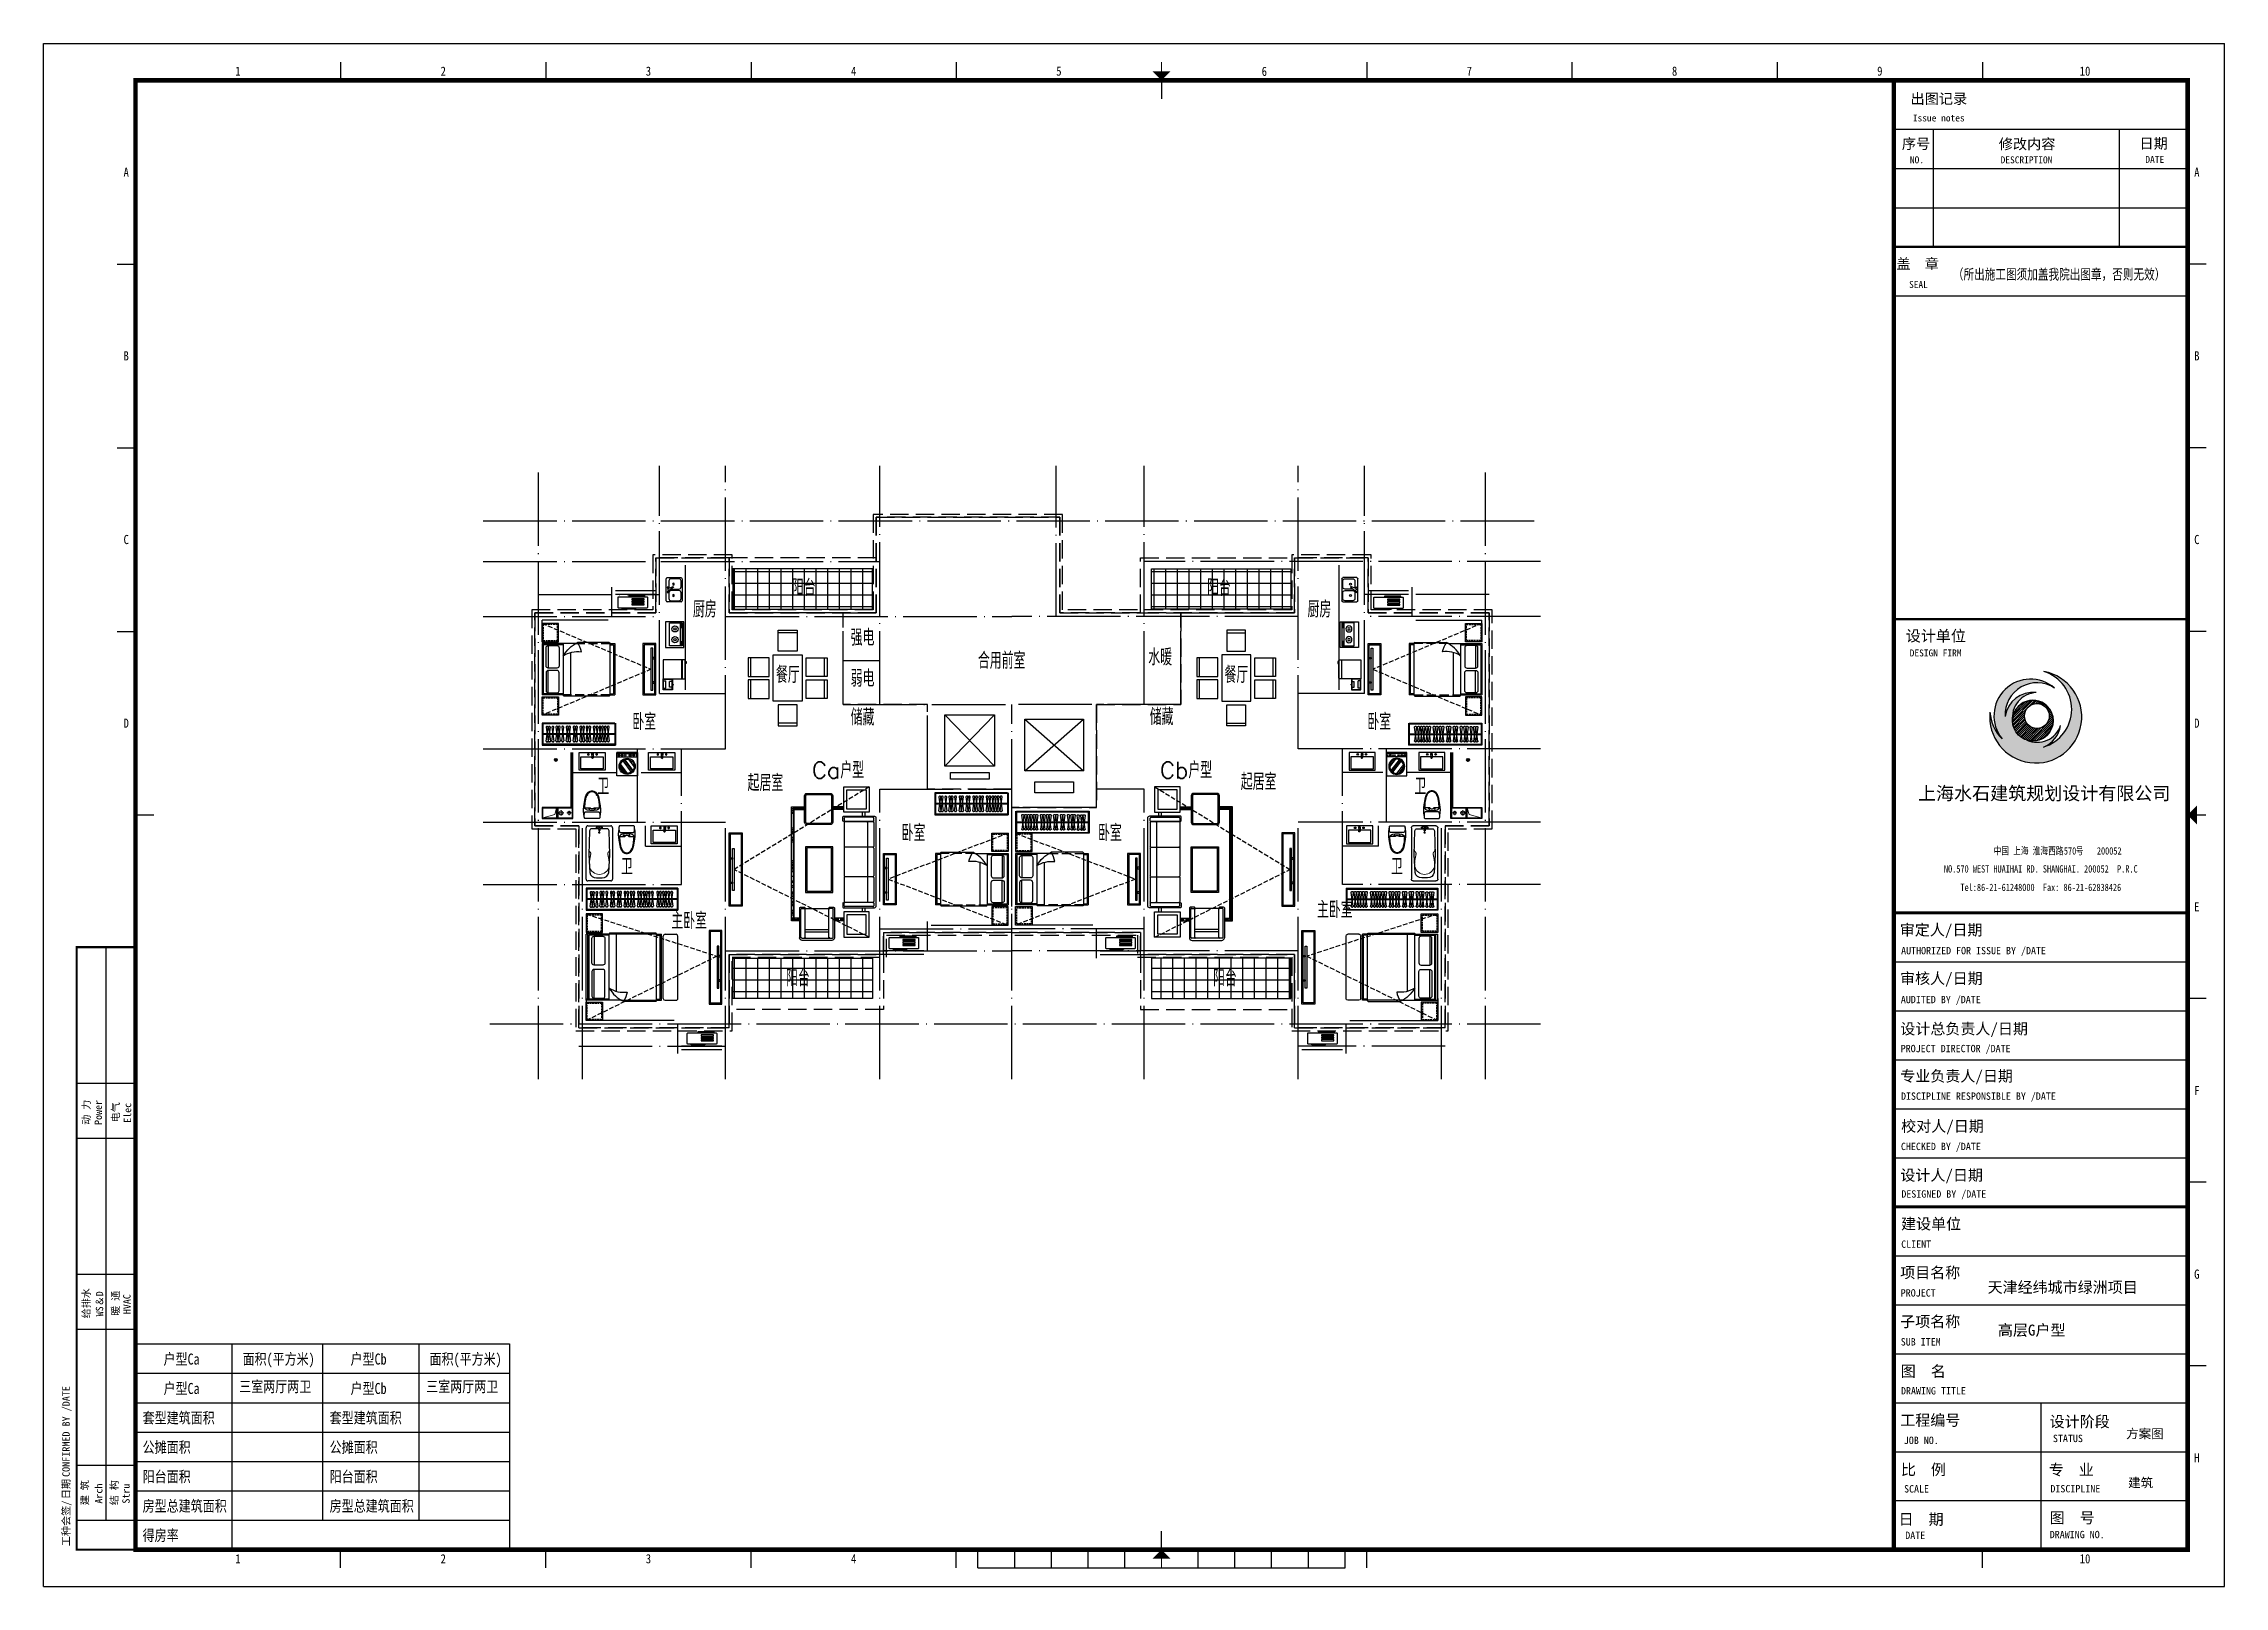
# Model space of a CAD drawing. Extents: x 95480 to 154880, y 32061 to 74061.
import ezdxf
from ezdxf.enums import TextEntityAlignment as Align

# ---------------------------------------------------------------- set-up
doc = ezdxf.new("R2010")
doc.units = 0
doc.header["$LTSCALE"] = 1000
doc.header["$MEASUREMENT"] = 0
doc.linetypes.add('DASH', pattern=[0.35, 0.25, -0.1])
doc.linetypes.add('DOTE', pattern=[2.42, 2, -0.2, 0.02, -0.2])
doc.layers.get('0').update_dxf_attribs({"linetype": 'CONTINUOUS'})
for name, color, linetype in [('1', 3, 'CONTINUOUS'), ('12fur', 159, 'CONTINUOUS'), ('AREA', 5, 'CONTINUOUS'), ('DOTE', 250, 'DOTE'), ('FACE', 2, 'CONTINUOUS'), ('fd', 4, 'CONTINUOUS'), ('FUR', 8, 'CONTINUOUS'), ('hz', 8, 'CONTINUOUS'), ('PUB_HATCH', 8, 'CONTINUOUS'), ('PUB_TEXT', 7, 'CONTINUOUS'), ('SPACE', 6, 'CONTINUOUS'), ('STAIR', 5, 'CONTINUOUS'), ('WINDOW', 2, 'CONTINUOUS'), ('图框', 3, 'CONTINUOUS'), ('家具', 159, 'CONTINUOUS'), ('活动家具', 8, 'CONTINUOUS'), ('看线', 171, 'CONTINUOUS'), ('轻质隔墙', 143, 'CONTINUOUS'), ('面积', 1, 'CONTINUOUS')]:
    doc.layers.add(name, color=color, linetype=linetype)
doc.layers.add('固定家具线', color=243, linetype='CONTINUOUS', lineweight=20)
doc.layers.add('洞', color=150, linetype='CONTINUOUS', lineweight=9)
doc.styles.add('_TCH_DIM', font='SIMPLEX', dxfattribs={"bigfont": 'GBCBIG'})
doc.styles.add('ca', font='NSimSun.ttf')
doc.styles.get("Standard").update_dxf_attribs({"font": 'GBENOR', "bigfont": 'GBCBIG'})
doc.styles.add('TKZ1', font='SIMHEI.TTF', dxfattribs={"width": 0.7})
doc.styles.add('图签栏', font='SimSun.ttf')
doc.styles.add('宋体', font='SIMFANG.TTF', dxfattribs={"width": 0.8})
pattern_1 = [(0, (0, 0), (0, 317.5), []), (90, (0, 0), (-317.5, 2e-14), [])]

msp = doc.modelspace()

# ---------------------------------------------------------------- texts
at = {"layer": 'PUB_TEXT', "style": '_TCH_DIM'}
for s, p in [('阳台', (115862, 59027)), ('阳台', (127170, 59027)), ('厨房', (113166, 58437)), ('厨房', (129906, 58437)), ('强电', (117463, 57669)), ('水暖', (125569, 57134)), ('餐厅', (115427, 56654)), ('弱电', (117463, 56554)), ('合用前室', (120928, 57041)), ('餐厅', (127645, 56654)), ('卧室', (111516, 55374)), ('卧室', (131536, 55374)), ('卫', (110565, 53617)), ('起居室', (114655, 53712)), ('Ca户型', (116409, 54056)), ('Cb户型', (125890, 54056)), ('起居室', (128089, 53742)), ('卫', (132820, 53617)), ('卧室', (118851, 52348)), ('卧室', (124201, 52348)), ('卫', (111207, 51431)), ('卫', (132178, 51431)), ('主卧室', (130162, 50257)), ('主卧室', (112577, 49957)), ('阳台', (115700, 48397)), ('阳台', (127333, 48397))]:
    msp.add_text(s, height=450, dxfattribs=at).set_placement(p)
at = {"layer": 'PUB_TEXT', "linetype": 'DASH', "style": '_TCH_DIM'}
for p in [(117463, 55497), (125609, 55509)]:
    msp.add_text('储藏', height=450, dxfattribs=at).set_placement(p)
at = {"layer": 'SPACE', "style": '宋体', "width": 0.8}
for s, p in [('户型Ca', (98748, 38099)), ('面积(平方米)', (100900, 38099)), ('户型Cb', (103841, 38099)), ('面积(平方米)', (105993, 38099)), ('户型Ca', (98748, 37299)), ('三室两厅两卫', (100808, 37351)), ('户型Cb', (103841, 37299)), ('三室两厅两卫', (105901, 37351)), ('套型建筑面积', (98177, 36499)), ('套型建筑面积', (103271, 36499)), ('公摊面积', (98177, 35699)), ('公摊面积', (103271, 35699)), ('阳台面积', (98177, 34899)), ('阳台面积', (103271, 34899)), ('房型总建筑面积', (98177, 34099)), ('房型总建筑面积', (103271, 34099)), ('得房率', (98177, 33299))]:
    msp.add_text(s, height=300, dxfattribs=at).set_placement(p)

# ---------------------------------------------------------------- blocks, each defined once
blk = doc.blocks.new('A$C0BAD3E2A')
at = {"layer": '家具'}
for p, q in [((71, 457), (85, 457)), ((72, 485), (76, 485)), ((72, 428), (76, 428)), ((75, 141), (89, 141)), ((75, 55), (89, 55)), ((76, 169), (81, 169)), ((76, 112), (81, 112)), ((76, 82), (81, 82)), ((76, 26), (81, 26)), ((193, 319), (391, 472)), ((201, 214), (491, 437)), ((206, 201), (502, 428)), ((210, 193), (509, 423)), ((233, 158), (537, 391)), ((329, 95), (572, 282)), ((385, 88), (565, 226)), ((418, 92), (553, 195))]:
    blk.add_line(p, q, dxfattribs=at)
for points in [[(0, 0), (0, 560), (635, 560), (635, 0)], [(69, 250), (69, 235), (81, 235), (81, 250)], [(69, 218), (69, 204), (81, 204), (81, 218)], [(71, 537), (71, 523), (83, 523), (83, 537)], [(71, 395), (71, 381), (83, 381), (83, 395)], [(71, 369), (71, 355), (83, 355), (83, 369)], [(71, 340), (71, 326), (83, 326), (83, 340)]]:
    blk.add_lwpolyline(points, close=True, dxfattribs=at)
for points in [[(34, 0), (34, 560), (0, 560)], [(126, 0), (126, 560), (0, 560)], [(0, 560), (0, 0)], [(0, 560), (0, 0)], [(81, 250), (71, 250)], [(71, 250), (71, 235), (81, 235)], [(81, 218), (71, 218)], [(71, 218), (71, 204), (81, 204)], [(83, 537), (74, 537)], [(74, 537), (74, 523), (83, 523)], [(83, 395), (74, 395)], [(74, 395), (74, 381), (83, 381)], [(83, 369), (74, 369)], [(74, 369), (74, 355), (83, 355)], [(83, 340), (74, 340)], [(74, 340), (74, 326), (83, 326)], [(635, 0), (0, 0)]]:
    blk.add_lwpolyline(points, dxfattribs=at)
for points in [[(72, 485, 0.178385), (67, 483, 0.1035), (62, 476, 0.063489), (59, 468, 0.049676), (58, 456, 0.049676), (59, 445, 0.063489), (62, 436, 0.1035), (67, 430, 0.178385), (72, 428)], [(76, 169, 0.178385), (71, 167, 0.1035), (66, 161, 0.063489), (63, 152, 0.049676), (62, 141, 0.049676), (63, 129, 0.063489), (66, 121, 0.1035), (71, 114, 0.178385), (76, 112)], [(76, 82, 0.178385), (71, 80, 0.1035), (66, 74, 0.063489), (63, 65, 0.049676), (62, 54, 0.049676), (63, 42, 0.063489), (66, 34, 0.1035), (71, 27, 0.178385), (76, 26)], [(86, 454), (69, 454, -1.100765), (69, 459), (86, 459, -1), (86, 454)], [(69, 454, -0.765666), (69, 459)], [(74, 139, -0.765666), (74, 143)], [(90, 139), (74, 139, -1.100765), (74, 143), (90, 143, -1), (90, 139)], [(74, 52, -0.765666), (74, 56)], [(90, 52), (74, 52, -1.100765), (74, 56), (90, 56, -1), (90, 52)]]:
    blk.add_lwpolyline(points, format="xyb", dxfattribs=at)
for points in [[(76, 428, 0.178385), (81, 430, 0.1035), (86, 436, 0.063489), (89, 445, 0.049676), (90, 456, 0.049676), (89, 468, 0.063489), (86, 476, 0.1035), (81, 483, 0.178385), (76, 485, 0.178385), (72, 483, 0.1035), (67, 476, 0.063489), (64, 468, 0.049676), (63, 456, 0.049676), (64, 445, 0.063489), (67, 436, 0.1035), (72, 430, 0.178385)], [(81, 112, 0.178385), (85, 114, 0.1035), (90, 121, 0.063489), (93, 129, 0.049676), (94, 141, 0.049676), (93, 152, 0.063489), (90, 161, 0.1035), (85, 167, 0.178385), (81, 169, 0.178385), (76, 167, 0.1035), (71, 161, 0.063489), (68, 152, 0.049676), (67, 141, 0.049676), (68, 129, 0.063489), (71, 121, 0.1035), (76, 114, 0.178385)], [(81, 26, 0.178385), (85, 27, 0.1035), (90, 34, 0.063489), (93, 42, 0.049676), (94, 54, 0.049676), (93, 65, 0.063489), (90, 74, 0.1035), (85, 80, 0.178385), (81, 82, 0.178385), (76, 80, 0.1035), (71, 74, 0.063489), (68, 65, 0.049676), (67, 54, 0.049676), (68, 42, 0.063489), (71, 34, 0.1035), (76, 27, 0.178385)]]:
    blk.add_lwpolyline(points, format="xyb", close=True, dxfattribs=at)
for radius in [219, 192]:
    blk.add_circle((380, 280), radius, dxfattribs=at)
blk = doc.blocks.new('A$C01753FE1')
at = {"layer": '固定家具线', "color": 251}
for p, q in [((445, 20), (497, 190)), ((497, 190), (822, 280))]:
    blk.add_line(p, q, dxfattribs=at)
for points in [[(20, 20), (405, 20), (405, 280), (20, 280)], [(445, 20), (822, 20), (822, 280), (445, 280)]]:
    blk.add_lwpolyline(points, close=True, dxfattribs=at)
at = {"layer": '家具', "linetype": 'Continuous'}
for points in [[(0, 0), (425, 0), (425, 300), (0, 300)], [(425, 0), (842, 0), (842, 300), (425, 300)]]:
    blk.add_lwpolyline(points, close=True, dxfattribs=at)
at = {"layer": '洞'}
for p, q in [((42, 148), (162, 148)), ((102, 208), (102, 88)), ((248, 148), (398, 148)), ((323, 223), (323, 73))]:
    blk.add_line(p, q, dxfattribs=at)
for centre, radius in [((102, 148), 44), ((323, 148), 55)]:
    blk.add_circle(centre, radius, dxfattribs=at)
blk = doc.blocks.new('aa')
at = {"layer": '家具'}
for p, q in [((-183, 194), (-183, -194)), ((83, 230), (79, 230)), ((87, 230), (83, 230)), ((90, 229), (87, 230)), ((94, 229), (90, 229)), ((98, 228), (94, 229)), ((102, 228), (98, 228)), ((106, 227), (102, 228)), ((109, 227), (106, 227)), ((115, 226), (109, 227)), ((120, 226), (115, 226)), ((126, 225), (120, 226)), ((131, 224), (126, 225)), ((137, 224), (131, 224)), ((142, 223), (137, 224)), ((147, 222), (142, 223)), ((153, 221), (147, 222)), ((162, 220), (153, 221)), ((171, 219), (162, 220)), ((180, 218), (171, 219)), ((189, 216), (180, 218)), ((198, 215), (189, 216)), ((208, 214), (198, 215)), ((217, 212), (208, 214)), ((226, 211), (217, 212)), ((244, 208), (226, 211)), ((261, 205), (244, 208)), ((279, 202), (261, 205)), ((297, 199), (279, 202)), ((315, 196), (297, 199)), ((333, 192), (315, 196)), ((350, 189), (333, 192)), ((368, 186), (350, 189)), ((375, 184), (368, 186)), ((380, 183), (375, 184)), ((385, 182), (380, 183)), ((390, 181), (385, 182)), ((394, 180), (390, 181)), ((397, 179), (394, 180)), ((400, 178), (397, 179)), ((403, 178), (400, 178)), ((406, 177), (403, 178)), ((409, 176), (406, 177)), ((411, 175), (409, 176)), ((414, 174), (411, 175)), ((416, 174), (414, 174)), ((418, 173), (416, 174)), ((421, 172), (418, 173)), ((423, 171), (421, 172)), ((425, 171), (423, 171)), ((427, 170), (425, 171)), ((429, 169), (427, 170)), ((432, 168), (429, 169)), ((434, 167), (432, 168)), ((436, 166), (434, 167)), ((438, 165), (436, 166)), ((440, 164), (438, 165)), ((442, 164), (440, 164)), ((445, 163), (442, 164)), ((447, 162), (445, 163)), ((449, 161), (447, 162)), ((451, 159), (449, 161)), ((454, 158), (451, 159)), ((456, 157), (454, 158)), ((459, 156), (456, 157)), ((462, 154), (459, 156)), ((464, 153), (462, 154)), ((468, 151), (464, 153)), ((471, 149), (468, 151)), ((475, 147), (471, 149)), ((480, 144), (475, 147)), ((485, 141), (480, 144)), ((490, 138), (485, 141)), ((492, 137), (490, 138)), ((494, 135), (492, 137)), ((496, 134), (494, 135)), ((497, 133), (496, 134)), ((498, 133), (497, 133)), ((499, 132), (498, 133)), ((500, 131), (499, 132)), ((501, 131), (500, 131)), ((502, 130), (501, 131)), ((503, 129), (502, 130)), ((504, 128), (503, 129)), ((503, 129), (503, 129)), ((505, 128), (504, 128)), ((506, 127), (505, 128)), ((507, 126), (506, 127)), ((506, 127), (506, 127)), ((508, 126), (507, 126)), ((508, 125), (508, 126)), ((509, 125), (508, 125)), ((509, 124), (509, 125)), ((510, 124), (509, 124)), ((511, 123), (510, 124)), ((511, 122), (511, 123)), ((512, 122), (511, 122)), ((513, 121), (512, 122)), ((514, 120), (513, 121)), ((513, 121), (513, 121)), ((515, 120), (514, 120)), ((515, 119), (515, 120)), ((516, 118), (515, 119)), ((517, 118), (516, 118)), ((517, 117), (517, 118)), ((518, 116), (517, 117)), ((519, 115), (518, 116)), ((520, 114), (519, 115)), ((521, 113), (520, 114)), ((522, 112), (521, 113)), ((523, 111), (522, 112)), ((524, 109), (523, 111)), ((526, 108), (524, 109)), ((528, 106), (526, 108)), ((529, 104), (528, 106)), ((530, 103), (529, 104)), ((531, 101), (530, 103)), ((532, 100), (531, 101)), ((533, 99), (532, 100)), ((534, 98), (533, 99)), ((535, 97), (534, 98)), ((535, 96), (535, 97)), ((536, 95), (535, 96)), ((537, 95), (536, 95)), ((537, 94), (537, 95)), ((538, 93), (537, 94)), ((538, 92), (538, 93)), ((539, 92), (538, 92)), ((539, 91), (539, 92)), ((540, 90), (539, 91)), ((540, 89), (540, 90)), ((541, 89), (540, 89)), ((541, 88), (541, 89)), ((542, 87), (541, 88)), ((542, 86), (542, 87)), ((543, 86), (542, 86)), ((543, 85), (543, 86)), ((544, 84), (543, 85)), ((544, 83), (544, 84)), ((545, 82), (544, 83)), ((546, 81), (545, 82)), ((545, 82), (545, 82)), ((546, 80), (546, 81)), ((546, 79), (546, 80)), ((547, 78), (546, 79)), ((548, 77), (547, 78)), ((548, 76), (548, 77)), ((549, 75), (548, 76)), ((549, 73), (549, 75)), ((550, 72), (549, 73)), ((551, 70), (550, 72)), ((552, 68), (551, 70)), ((553, 66), (552, 68)), ((554, 64), (553, 66)), ((555, 62), (554, 64)), ((555, 60), (555, 62)), ((556, 59), (555, 60)), ((556, 58), (556, 59)), ((557, 57), (556, 58)), ((557, 56), (557, 57)), ((557, 55), (557, 56)), ((558, 54), (557, 55)), ((558, 53), (558, 54)), ((558, 52), (558, 53)), ((559, 51), (558, 52)), ((559, 50), (559, 51)), ((559, 49), (559, 50)), ((560, 48), (559, 49)), ((559, 49), (559, 49)), ((560, 47), (560, 48)), ((560, 46), (560, 47)), ((561, 45), (560, 46)), ((561, 43), (561, 45)), ((561, 42), (561, 43)), ((562, 40), (561, 42)), ((562, 38), (562, 40)), ((563, 36), (562, 38)), ((563, 34), (563, 36)), ((564, 31), (563, 34)), ((564, 29), (564, 31)), ((564, 28), (564, 29)), ((565, 26), (564, 28)), ((565, 25), (565, 26)), ((565, 24), (565, 25)), ((565, 22), (565, 24)), ((566, 21), (565, 22)), ((566, 20), (566, 21)), ((566, 19), (566, 20)), ((566, 18), (566, 19)), ((566, 17), (566, 18)), ((566, 16), (566, 17)), ((566, 15), (566, 16)), ((566, 14), (566, 15)), ((566, 13), (566, 14)), ((567, 12), (566, 13)), ((567, 10), (567, 12)), ((567, 9), (567, 10)), ((567, 7), (567, 9)), ((567, 5), (567, 7)), ((567, 3), (567, 5)), ((567, 0), (567, 3)), ((79, -230), (83, -230)), ((83, -230), (87, -230)), ((87, -230), (90, -229)), ((90, -229), (94, -229)), ((94, -229), (98, -228)), ((98, -228), (102, -228)), ((102, -228), (106, -227)), ((106, -227), (109, -227)), ((109, -227), (115, -226)), ((115, -226), (120, -226)), ((120, -226), (126, -225)), ((126, -225), (131, -224)), ((131, -224), (137, -224)), ((137, -224), (142, -223)), ((142, -223), (147, -222)), ((147, -222), (153, -221)), ((153, -221), (162, -220)), ((162, -220), (171, -219)), ((171, -219), (180, -218)), ((180, -218), (189, -216)), ((189, -216), (198, -215)), ((198, -215), (208, -214)), ((208, -214), (217, -212)), ((217, -212), (226, -211)), ((226, -211), (244, -208)), ((244, -208), (261, -205)), ((261, -205), (279, -202)), ((279, -202), (297, -199)), ((297, -199), (315, -196)), ((315, -196), (333, -192)), ((333, -192), (350, -189)), ((350, -189), (368, -186)), ((368, -186), (375, -184)), ((375, -184), (380, -183)), ((380, -183), (385, -182)), ((385, -182), (390, -181)), ((390, -181), (394, -180)), ((394, -180), (397, -179)), ((397, -179), (400, -178)), ((400, -178), (403, -178)), ((403, -178), (406, -177)), ((406, -177), (409, -176)), ((409, -176), (411, -175)), ((411, -175), (414, -174)), ((414, -174), (416, -174)), ((416, -174), (418, -173)), ((418, -173), (421, -172)), ((421, -172), (423, -171)), ((423, -171), (425, -171)), ((425, -171), (427, -170)), ((427, -170), (429, -169)), ((429, -169), (432, -168)), ((432, -168), (434, -167)), ((434, -167), (436, -166)), ((436, -166), (438, -165)), ((438, -165), (440, -164)), ((440, -164), (442, -164)), ((442, -164), (445, -163)), ((445, -163), (447, -162)), ((447, -162), (449, -161)), ((449, -161), (451, -159)), ((451, -159), (454, -158)), ((454, -158), (456, -157)), ((456, -157), (459, -156)), ((459, -156), (462, -154)), ((462, -154), (464, -153)), ((464, -153), (468, -151)), ((468, -151), (471, -149)), ((471, -149), (475, -147)), ((475, -147), (480, -144)), ((480, -144), (485, -141)), ((485, -141), (490, -138)), ((490, -138), (492, -137)), ((492, -137), (494, -135)), ((494, -135), (496, -134)), ((496, -134), (497, -133)), ((497, -133), (498, -133)), ((498, -133), (499, -132)), ((499, -132), (500, -131)), ((500, -131), (501, -131)), ((501, -131), (502, -130)), ((502, -130), (503, -129)), ((503, -129), (504, -128)), ((503, -129), (503, -129)), ((504, -128), (505, -128)), ((505, -128), (506, -127)), ((506, -127), (507, -126)), ((506, -127), (506, -127)), ((507, -126), (508, -126)), ((508, -126), (508, -125)), ((508, -125), (509, -125)), ((509, -125), (509, -124)), ((509, -124), (510, -124)), ((510, -124), (511, -123)), ((511, -123), (511, -122)), ((511, -122), (512, -122)), ((512, -122), (513, -121)), ((513, -121), (514, -120)), ((513, -121), (513, -121)), ((514, -120), (515, -120)), ((515, -119), (516, -118)), ((515, -120), (515, -119)), ((516, -118), (517, -118)), ((517, -117), (518, -116)), ((517, -118), (517, -117)), ((518, -116), (519, -115)), ((519, -115), (520, -114)), ((520, -114), (521, -113)), ((521, -113), (522, -112)), ((522, -112), (523, -111)), ((523, -111), (524, -109)), ((524, -109), (526, -108)), ((526, -108), (528, -106)), ((528, -106), (529, -104)), ((529, -104), (530, -103)), ((530, -103), (531, -101)), ((531, -101), (532, -100)), ((532, -100), (533, -99)), ((533, -99), (534, -98)), ((534, -98), (535, -97)), ((535, -96), (536, -95)), ((535, -97), (535, -96)), ((536, -95), (537, -95)), ((537, -95), (537, -94)), ((538, -93), (538, -92)), ((538, -92), (539, -92)), ((539, -91), (540, -90)), ((539, -92), (539, -91)), ((540, -90), (540, -89)), ((540, -89), (541, -89)), ((541, -88), (542, -87)), ((541, -89), (541, -88)), ((542, -87), (542, -86)), ((542, -86), (543, -86)), ((543, -85), (544, -84)), ((543, -86), (543, -85)), ((544, -83), (545, -82)), ((544, -84), (544, -83)), ((545, -82), (546, -81)), ((545, -82), (545, -82)), ((546, -79), (547, -78)), ((546, -80), (546, -79)), ((546, -81), (546, -80)), ((547, -78), (548, -77)), ((548, -76), (549, -75)), ((548, -77), (548, -76)), ((549, -73), (550, -72)), ((549, -74), (550, -73)), ((549, -75), (549, -73)), ((550, -72), (551, -70)), ((551, -70), (552, -68)), ((552, -68), (553, -66)), ((553, -66), (554, -64)), ((554, -64), (555, -62)), ((555, -60), (556, -59)), ((555, -62), (555, -60)), ((556, -58), (557, -57)), ((556, -59), (556, -58)), ((557, -55), (558, -54)), ((557, -56), (557, -55)), ((557, -57), (557, -56)), ((558, -52), (559, -51)), ((558, -53), (558, -52)), ((558, -54), (558, -53)), ((559, -49), (560, -48)), ((559, -50), (559, -49)), ((559, -49), (559, -49)), ((559, -51), (559, -50)), ((560, -46), (561, -45)), ((560, -47), (560, -46)), ((560, -48), (560, -47)), ((561, -42), (562, -40)), ((561, -43), (561, -42)), ((561, -45), (561, -43)), ((562, -38), (563, -36)), ((562, -40), (562, -38)), ((563, -34), (564, -31)), ((563, -36), (563, -34)), ((564, -28), (565, -26)), ((564, -29), (564, -28)), ((564, -31), (564, -29)), ((565, -22), (566, -21)), ((565, -24), (565, -22)), ((565, -25), (565, -24)), ((565, -26), (565, -25)), ((566, -13), (567, -12)), ((566, -14), (566, -13)), ((566, -15), (566, -14)), ((566, -16), (566, -15)), ((566, -17), (566, -16)), ((566, -18), (566, -17)), ((566, -19), (566, -18)), ((566, -20), (566, -19)), ((566, -21), (566, -20)), ((567, -3), (567, 0)), ((567, -5), (567, -3)), ((567, -7), (567, -5)), ((567, -9), (567, -7)), ((567, -10), (567, -9)), ((567, -12), (567, -10))]:
    blk.add_line(p, q, dxfattribs=at)
for centre, radius, start, end in [((-166, 192), 17.1, 87.04497, 174.9042), ((-112, -68), 282, 89.77485, 100.83766), ((59, -654), 885, 92.72668, 101.07208), ((59, -654), 885, 88.71159, 96.89938), ((-166, -192), 17.1, 185.0958, 272.95503), ((-112, 68), 282, 259.16234, 270.22515), ((59, 654), 885, 258.92792, 267.27451), ((59, 654), 885, 267.27528, 271.28839)]:
    blk.add_arc(centre, radius, start, end, dxfattribs=at)
at = {"layer": '活动家具'}
for p, q in [((71, 85), (71, 61)), ((109, 86), (72, 86)), ((72, 60), (107, 60)), ((109, 78), (109, 197)), ((119, 204), (119, 197)), ((72, -84), (72, -59)), ((73, -58), (106, -58)), ((109, -85), (73, -85)), ((109, -196), (109, -77)), ((119, -196), (119, -204))]:
    blk.add_line(p, q, dxfattribs=at)
for centre, radius in [((84, 73), 8.36), ((84, -72), 8.27)]:
    blk.add_circle(centre, radius, dxfattribs=at)
for centre, radius, start, end in [((-112, -68), 282, 71.18725, 100.83766), ((-22, 182), 17.1, 3.23299, 84.97953), ((-3244, 0), 3244, 360, 3.23295), ((737, 0), 701, 170.24394, 189.75606), ((153, 101), 109, 108.43971, 170.37784), ((72, 85), 1.04, 90, 180), ((72, 61), 1.04, 180, 270), ((130, 0), 51.3, 136.16311, 223.83689), ((49, 78), 60.6, 316.16311, 0), ((86, -1205), 1403, 81.23523, 89.02336), ((86, -1205), 1403, 79.35981, 81.23523), ((261, -271), 452, 66.95356, 79.35981), ((468, 152), 30.5, 193.88245, 293.77167), ((406, 1), 144, 4.59594, 58.98889), ((406, 1), 144, 359.86054, 4.59594), ((406, 0), 144, 354.98347, 0.13946), ((-112, 68), 282, 259.16234, 288.81275), ((-22, -182), 17.1, 275.02047, 356.76701), ((-3244, 0), 3244, 356.76705, 0), ((153, -101), 109, 189.62216, 251.56029), ((73, -59), 1.04, 90, 180), ((73, -84), 1.04, 180, 270), ((49, -77), 60.6, 0, 43.83689), ((86, 1207), 1403, 270.97664, 278.58062), ((86, 1207), 1403, 278.58062, 280.64019), ((261, 272), 452, 280.64019, 293.04644), ((468, -151), 30.5, 66.22833, 166.11755), ((406, 0), 144, 301.01111, 355.40406)]:
    blk.add_arc(centre, radius, start, end, dxfattribs=at)
blk = doc.blocks.new('A$C5E280AA0')
at = {"layer": '家具'}
blk.add_lwpolyline([(487, 711), (0, 711), (0, 0), (487, 0)], close=True, dxfattribs=at)
at = {"layer": '活动家具'}
for p, q in [((457, 387), (348, 382)), ((457, 341), (348, 345)), ((433, 508), (433, 447)), ((433, 221), (433, 282))]:
    blk.add_line(p, q, dxfattribs=at)
blk.add_lwpolyline([(37, 661), (37, 51), (367, 51), (367, 661)], close=True, dxfattribs=at)
for centre, radius in [((338, 364), 15), ((433, 478), 20.4), ((433, 251), 20.4), ((433, 478), 12.5), ((433, 251), 12.5), ((434, 364), 9.26)]:
    blk.add_circle(centre, radius, dxfattribs=at)
for centre, radius, start, end in [((348, 364), 18.5, 90.00026, 270.00026), ((428, 364), 36.8, 321.05536, 38.94515)]:
    blk.add_arc(centre, radius, start, end, dxfattribs=at)
blk = doc.blocks.new('dfdsf')
at = {"layer": '家具', "rotation": 90.00000005336084}
blk.add_blockref('A$C5E280AA0', (-5508, -27795), dxfattribs=at)
blk = doc.blocks.new('A$C0E545453')
for p, q in [((0, 1448), (0, 52)), ((670, 1500), (50, 1500)), ((76, 791), (100, 1271)), ((284, 1419), (436, 1419)), ((620, 1271), (644, 791)), ((720, 52), (720, 1448)), ((93, 138), (76, 791)), ((644, 791), (627, 138)), ((279, 80), (153, 80)), ((340, 80), (279, 80)), ((289, 67), (333, 75)), ((289, 30), (330, 26)), ((342, 84), (347, 126)), ((378, 84), (372, 126)), ((567, 80), (380, 80)), ((431, 67), (387, 75)), ((431, 30), (390, 26)), ((50, 0), (670, 0))]:
    blk.add_line(p, q)
at = {"lineweight": 13}
for p, q in [((78, 640), (77, 633)), ((79, 647), (78, 640)), ((80, 653), (79, 647)), ((81, 659), (80, 653)), ((82, 665), (81, 659)), ((83, 670), (82, 665)), ((84, 674), (83, 670)), ((85, 678), (84, 674)), ((86, 681), (85, 678)), ((87, 684), (86, 681)), ((87, 1055), (89, 1037)), ((88, 687), (87, 684)), ((89, 689), (88, 687)), ((89, 1037), (90, 1020)), ((91, 691), (89, 689)), ((90, 1020), (92, 1002)), ((93, 693), (91, 691)), ((92, 1002), (94, 984)), ((95, 696), (93, 693)), ((94, 984), (95, 967)), ((95, 967), (97, 950)), ((96, 698), (95, 696)), ((98, 700), (96, 698)), ((97, 950), (98, 935)), ((98, 935), (100, 921)), ((101, 702), (98, 700)), ((100, 921), (101, 908)), ((101, 908), (103, 897)), ((103, 704), (101, 702)), ((103, 897), (104, 888)), ((105, 707), (103, 704)), ((104, 888), (105, 880)), ((105, 880), (107, 872)), ((107, 709), (105, 707)), ((107, 872), (108, 866)), ((109, 712), (107, 709)), ((108, 866), (109, 859)), ((109, 859), (110, 854)), ((111, 714), (109, 712)), ((110, 854), (111, 848)), ((111, 848), (113, 843)), ((113, 717), (111, 714)), ((113, 843), (114, 838)), ((115, 720), (113, 717)), ((114, 838), (115, 832)), ((115, 832), (116, 827)), ((117, 723), (115, 720)), ((116, 827), (117, 822)), ((117, 822), (119, 816)), ((119, 726), (117, 723)), ((119, 816), (120, 811)), ((120, 729), (119, 726)), ((120, 811), (121, 805)), ((122, 733), (120, 729)), ((121, 805), (122, 799)), ((122, 799), (123, 793)), ((123, 736), (122, 733)), ((123, 793), (124, 787)), ((124, 739), (123, 736)), ((124, 787), (124, 781)), ((124, 781), (125, 776)), ((125, 743), (124, 739)), ((125, 776), (126, 770)), ((126, 751), (125, 747)), ((125, 747), (125, 743)), ((126, 770), (126, 765)), ((126, 765), (126, 760)), ((126, 760), (126, 755)), ((126, 755), (126, 751)), ((595, 776), (594, 770)), ((594, 770), (594, 765)), ((594, 765), (594, 760)), ((594, 760), (594, 755)), ((594, 755), (594, 751)), ((594, 751), (595, 747)), ((596, 781), (595, 776)), ((595, 747), (595, 743)), ((595, 743), (596, 739)), ((597, 793), (596, 787)), ((596, 787), (596, 781)), ((596, 739), (597, 736)), ((598, 799), (597, 793)), ((597, 736), (598, 733)), ((599, 805), (598, 799)), ((598, 733), (599, 729)), ((600, 811), (599, 805)), ((599, 729), (601, 726)), ((601, 816), (600, 811)), ((603, 822), (601, 816)), ((601, 726), (603, 723)), ((604, 827), (603, 822)), ((603, 723), (605, 720)), ((605, 832), (604, 827)), ((606, 838), (605, 832)), ((605, 720), (607, 717)), ((607, 843), (606, 838)), ((609, 848), (607, 843)), ((607, 717), (609, 714)), ((610, 854), (609, 848)), ((609, 714), (611, 712)), ((611, 859), (610, 854)), ((612, 866), (611, 859)), ((611, 712), (613, 709)), ((613, 872), (612, 866)), ((615, 880), (613, 872)), ((613, 709), (615, 707)), ((616, 888), (615, 880)), ((615, 707), (617, 704)), ((617, 897), (616, 888)), ((619, 908), (617, 897)), ((617, 704), (619, 702)), ((620, 921), (619, 908)), ((619, 702), (622, 700)), ((622, 935), (620, 921)), ((623, 950), (622, 935)), ((622, 700), (624, 698)), ((625, 967), (623, 950)), ((624, 698), (625, 696)), ((626, 984), (625, 967)), ((625, 696), (627, 693)), ((628, 1002), (626, 984)), ((627, 693), (629, 691)), ((630, 1020), (628, 1002)), ((629, 691), (631, 689)), ((631, 1037), (630, 1020)), ((633, 1055), (631, 1037)), ((631, 689), (632, 687)), ((632, 687), (633, 684)), ((633, 684), (634, 681)), ((634, 681), (635, 678)), ((635, 678), (636, 674)), ((636, 674), (637, 670)), ((637, 670), (638, 665)), ((638, 665), (639, 659)), ((639, 659), (640, 653)), ((640, 653), (641, 647)), ((641, 647), (642, 640)), ((642, 640), (642, 635))]:
    blk.add_line(p, q, dxfattribs=at)
at = {"extrusion": (0, 0, -1)}
for centre, major_axis, start_param, end_param in [((50, 1448), (0, 51.8), 4.712389, 6.283185), ((280, 1227), (0, 192), -1.338614, 0.023794), ((440, 1227), (0, 192), -0.023794, 1.338614), ((670, 1448), (0, 51.8), 0, 1.570796), ((50, 52), (0, 51.8), 3.141593, 4.712389), ((153, 142), (0, 62.2), 3.141593, 4.658809), ((289, 48), (0, 18.2), 3.141593, 6.283185), ((360, 335), (0, 311), 3.042508, 3.240677), ((332, 85), (0, 10.4), 1.714736, 2.963322), ((360, 126), (0, 13), 4.712389, 7.853982), ((360, 184), (0, 12), 3.141593, 9.424778), ((360, 50), (0, 10.2), 3.141593, 9.424778), ((388, 85), (0, 10.4), 3.319863, 4.568449), ((431, 48), (0, 18.2), 0, 3.141593), ((567, 142), (0, 62.2), 1.624376, 3.141593), ((670, 52), (0, 51.8), 1.570796, 3.141593)]:
    blk.add_ellipse(centre, major_axis=major_axis, ratio=0.965083, start_param=start_param, end_param=end_param, dxfattribs=at)
at = {"lineweight": 13, "extrusion": (0, 0, -1)}
for centre, major_axis, start_param, end_param in [((360, 1037), (0, 286), -1.297854, 1.30835), ((289, 48), (0, 13), 3.141593, 9.424778), ((360, 184), (0, 18.2), 3.141593, 9.424778), ((431, 48), (0, 13), 3.141593, 9.424778)]:
    blk.add_ellipse(centre, major_axis=major_axis, ratio=0.965083, start_param=start_param, end_param=end_param, dxfattribs=at)
blk = doc.blocks.new('rt')
at = {"layer": '家具'}
for p, q in [((125300, -224417), (125300, -223668)), ((125337, -223631), (125811, -223631)), ((125337, -223743), (125337, -223943)), ((125337, -224143), (125337, -224342)), ((125674, -223668), (125412, -223668)), ((125412, -224018), (125674, -224018)), ((125673, -224068), (125412, -224068)), ((125595, -224132), (125742, -224021)), ((125607, -224153), (125595, -224132)), ((125777, -224081), (125607, -224153)), ((125749, -223943), (125749, -223743)), ((125749, -224342), (125749, -224143)), ((125790, -224045), (125780, -224028)), ((125849, -223668), (125849, -224417)), ((125811, -224455), (125337, -224455)), ((125412, -224417), (125674, -224417))]:
    blk.add_line(p, q, dxfattribs=at)
for centre, radius, start, end in [((125337, -223668), 37.4, 90, 180), ((125412, -223743), 74.9, 90, 180), ((125412, -223943), 74.9, 180, 270), ((125412, -224143), 74.9, 90, 180), ((125599, -223849), 31.2, 270.80582, 270), ((125599, -224236), 31.2, 90, 89.19418), ((125674, -223743), 74.9, 0, 90), ((125674, -223943), 74.9, 270, 0), ((125674, -224143), 74.9, 0, 33.39297), ((125758, -224040), 25, 30, 129.46232), ((125786, -223968), 25, 271.80546, 270), ((125786, -224118), 25, 90, 88.19454), ((125768, -224058), 25, 290.53768, 30), ((125811, -223668), 37.4, 0, 90), ((125337, -224417), 37.4, 180, 270), ((125412, -224342), 74.9, 180, 270), ((125674, -224342), 74.9, 270, 0), ((125811, -224417), 37.4, 270, 0)]:
    blk.add_arc(centre, radius, start, end, dxfattribs=at)
blk = doc.blocks.new('7')
at = {"layer": '家具'}
for p, q in [((125825, -222497), (125325, -222497)), ((125325, -222497), (125325, -223197)), ((125369, -223171), (125369, -222548)), ((125369, -222548), (125712, -222548)), ((125377, -222655), (125377, -222590)), ((125377, -222590), (125393, -222590)), ((125393, -222655), (125377, -222655)), ((125402, -222573), (125391, -222573)), ((125403, -222665), (125391, -222665)), ((125393, -222590), (125393, -222655)), ((125425, -223171), (125425, -222548)), ((125712, -222548), (125712, -223171)), ((125825, -223197), (125825, -222497)), ((125325, -223197), (125825, -223197)), ((125712, -223171), (125369, -223171)), ((125377, -223063), (125393, -223063)), ((125377, -223128), (125377, -223063)), ((125393, -223128), (125377, -223128)), ((125402, -223046), (125391, -223046)), ((125403, -223138), (125391, -223138)), ((125393, -223063), (125393, -223128))]:
    blk.add_line(p, q, dxfattribs=at)
for points in [[(125382, -222590, -0.008736), (125383, -222587, -0.076276), (125388, -222575, -0.259034), (125391, -222573, -0.259034)], [(125391, -222573, -0.259034), (125395, -222575, -0.076276), (125400, -222587, -0.036515), (125402, -222600, -0.026615), (125403, -222619, -0.026615), (125402, -222638, -0.036515), (125400, -222652, -0.076276), (125395, -222663, -0.259034), (125391, -222665, -0.259034), (125388, -222663, -0.056762), (125384, -222655, -0.036515)], [(125402, -222573, -0.259034), (125405, -222575, -0.076276), (125410, -222587, -0.036515), (125413, -222600, -0.026615), (125414, -222619, -0.026615), (125413, -222638, -0.036515), (125410, -222652, -0.076276), (125405, -222663, -0.259034), (125402, -222665, -0.078462), (125401, -222665, -0.056762)], [(125382, -223063, -0.008736), (125383, -223060, -0.076276), (125388, -223048, -0.259034), (125391, -223046, -0.259034)], [(125391, -223046, -0.259034), (125395, -223048, -0.076276), (125400, -223060, -0.036515), (125402, -223073, -0.026615), (125403, -223092, -0.026615), (125402, -223111, -0.036515), (125400, -223125, -0.076276), (125395, -223136, -0.259034), (125391, -223138, -0.259034), (125388, -223136, -0.056762), (125384, -223128, -0.036515)], [(125402, -223046, -0.259034), (125405, -223048, -0.076276), (125410, -223060, -0.036515), (125413, -223073, -0.026615), (125414, -223092, -0.026615), (125413, -223111, -0.036515), (125410, -223125, -0.076276), (125405, -223136, -0.259034), (125402, -223138, -0.078462), (125401, -223138, -0.056762)]]:
    blk.add_lwpolyline(points, format="xyb", dxfattribs=at)
for centre, radius in [((125566, -222713), 82.5), ((125566, -222713), 31.6), ((125566, -223006), 82.5), ((125566, -223006), 31.6)]:
    blk.add_circle(centre, radius, dxfattribs=at)
at = {"layer": '家具', "text_generation_flag": 4, "width": 0.8, "flags": 9}
for tag in ['XSIZE', 'YSIZE']:
    blk.add_attdef(tag, (125825, -222847), '', height=0.5, rotation=90, dxfattribs=at)
blk = doc.blocks.new('$plan$00000400')
for p, q in [((-517, 0), (0, 0)), ((-517, -584), (-517, 0)), ((0, 0), (0, -584)), ((0, -511), (-517, -511)), ((-17, -600), (-500, -600)), ((-477, -600), (-477, -623)), ((-477, -623), (-422, -623)), ((-422, -623), (-422, -600))]:
    blk.add_line(p, q)
at = {"lineweight": 13}
blk.add_line((0, -523), (-517, -523), dxfattribs=at)
for centre, start, end in [((-500, -584), 180, 270), ((-17, -584), 270, 0)]:
    blk.add_arc(centre, 16.7, start, end)
blk = doc.blocks.new('A$C6CE46E26')
at = {"layer": 'fd'}
blk.add_lwpolyline([(0, 284, 100, 0, 0), (62, 284, 0, 0, 0)], format="xyseb", dxfattribs=at)
at = {"layer": '家具'}
for p, q in [((112, 452), (239, 452)), ((112, 148), (239, 148)), ((239, 148), (239, 452)), ((445, 98), (445, 502)), ((572, 502), (445, 502)), ((572, 98), (445, 98))]:
    blk.add_line(p, q, dxfattribs=at)
for points in [[(592, 0), (592, 600), (92, 600), (92, 0)], [(572, 20), (572, 580), (112, 580), (112, 20)]]:
    blk.add_lwpolyline(points, close=True, dxfattribs=at)
blk = doc.blocks.new('A$C31D9048E')
at = {"layer": '家具'}
for p, q in [((1900, 2380), (649, 2380)), ((829, 803), (829, 2380)), ((629, 2350), (0, 2350)), ((0, 550), (0, 2350)), ((50, 550), (50, 2350)), ((80, 580), (80, 2320)), ((629, 2320), (80, 2320)), ((220, 2295), (220, 1508)), ((629, 550), (629, 2360)), ((1920, 2350), (629, 2350)), ((1920, 550), (1920, 2350)), ((1920, 2350), (2050, 2350)), ((1920, 2320), (2020, 2320)), ((2020, 580), (2020, 2320)), ((2050, 550), (2050, 2350)), ((2100, 600), (2100, 2300)), ((2150, 2350), (2450, 2350)), ((2500, 600), (2500, 2300)), ((220, 605), (220, 1392)), ((962, 550), (0, 550)), ((629, 580), (80, 580)), ((962, 550), (1920, 550)), ((1900, 520), (1017, 520)), ((1920, 580), (2020, 580)), ((1920, 550), (2050, 550)), ((2150, 550), (2450, 550))]:
    blk.add_line(p, q, dxfattribs=at)
for points in [[(450, 2900), (0, 2900), (0, 2400), (450, 2400), (450, 2900), (370, 2900)], [(450, 0), (0, 0), (0, 500), (450, 500), (450, 0), (370, 0)]]:
    blk.add_lwpolyline(points, dxfattribs=at)
at = {"layer": '家具', "color": 251, "linetype": 'DASH', "ltscale": 0.2}
for points in [[(420, 2870), (30, 2870), (30, 2430), (420, 2430)], [(420, 30), (30, 30), (30, 470), (420, 470)]]:
    blk.add_lwpolyline(points, close=True, dxfattribs=at)
at = {"layer": '家具'}
for points in [[(220, 2295), (455, 2295, -0.414214), (515, 2235), (515, 1568, -0.414214), (455, 1508), (220, 1508, -0.414214), (160, 1568), (160, 2235, -0.414214)], [(220, 605), (455, 605, 0.414214), (515, 665), (515, 1332, 0.414214), (455, 1392), (220, 1392, 0.414214), (160, 1332), (160, 665, 0.414214)]]:
    blk.add_lwpolyline(points, format="xyb", close=True, dxfattribs=at)
blk.add_lwpolyline([(629, 883, 0.180302), (1121, 775, -0.088637), (1017, 520, 28871.271551)], format="xyb", dxfattribs=at)
for centre, radius, start, end in [((649, 2360), 20, 90, 180), ((1889, 2351), 30.7, 357.68839, 69.69174), ((2150, 2300), 50, 90, 180), ((2450, 2300), 50, 0, 90), ((1442, 1363), 944, 210.60747, 243.27731), ((2150, 600), 50, 180, 270), ((2450, 600), 50, 270, 0), ((1889, 549), 30.7, 290.35664, 2.31522)]:
    blk.add_arc(centre, radius, start, end, dxfattribs=at)
blk = doc.blocks.new('R37777777777')
at = {"layer": '家具', "ltscale": 0.5}
blk.add_lwpolyline([(1083652, -53169), (1083302, -53169), (1083302, -55169), (1083652, -55169)], close=True, dxfattribs=at)
at = {"layer": '家具', "color": 251, "ltscale": 40}
for points in [[(1083622, -53199), (1083332, -53199), (1083332, -55139), (1083622, -55139)], [(1083520, -54741), (1083566, -54741), (1083566, -53597), (1083520, -53597)], [(1083566, -53886), (1083632, -53886), (1083632, -53847), (1083566, -53847)], [(1083566, -54550), (1083632, -54550), (1083632, -54511), (1083566, -54511)]]:
    blk.add_lwpolyline(points, close=True, dxfattribs=at)
blk = doc.blocks.new('333333333333333333333333')
at = {"layer": '家具'}
for p, q in [((1106032, -52869), (1104052, -52869)), ((1104052, -52869), (1104052, -53469)), ((1106032, -52889), (1104072, -52889)), ((1104072, -52889), (1104072, -53449)), ((1106032, -53449), (1104072, -53449)), ((1106032, -52889), (1106032, -53449)), ((1106052, -52869), (1106052, -53469)), ((1104052, -53469), (1106052, -53469))]:
    blk.add_line(p, q, dxfattribs=at)
at = {"layer": '家具', "color": 251}
for p, q in [((1106032, -53159), (1104072, -53159)), ((1106032, -53179), (1104072, -53179)), ((1104161, -53361), (1104215, -52986)), ((1104161, -52986), (1104215, -53361)), ((1104196, -52964), (1104181, -52964)), ((1104196, -53384), (1104181, -53384)), ((1104226, -53361), (1104280, -52986)), ((1104226, -52986), (1104280, -53361)), ((1104260, -52964), (1104246, -52964)), ((1104260, -53384), (1104246, -53384)), ((1104321, -53361), (1104375, -52986)), ((1104321, -52986), (1104375, -53361)), ((1104355, -52964), (1104341, -52964)), ((1104355, -53384), (1104341, -53384)), ((1104429, -53356), (1104483, -52981)), ((1104429, -52981), (1104483, -53356)), ((1104463, -52959), (1104449, -52959)), ((1104463, -53379), (1104449, -53379)), ((1104493, -53356), (1104547, -52981)), ((1104493, -52981), (1104547, -53356)), ((1104527, -52959), (1104513, -52959)), ((1104527, -53379), (1104513, -53379)), ((1104588, -53356), (1104642, -52981)), ((1104588, -52981), (1104642, -53356)), ((1104622, -52959), (1104608, -52959)), ((1104622, -53379), (1104608, -53379)), ((1104712, -53356), (1104766, -52981)), ((1104712, -52981), (1104766, -53356)), ((1104746, -52959), (1104732, -52959)), ((1104746, -53379), (1104732, -53379)), ((1104777, -53356), (1104831, -52981)), ((1104777, -52981), (1104831, -53356)), ((1104811, -52959), (1104797, -52959)), ((1104811, -53379), (1104797, -53379)), ((1104900, -53356), (1104954, -52981)), ((1104900, -52981), (1104954, -53356)), ((1104934, -52959), (1104920, -52959)), ((1104934, -53379), (1104920, -53379)), ((1104964, -53356), (1105018, -52981)), ((1104964, -52981), (1105018, -53356)), ((1104998, -52959), (1104984, -52959)), ((1104998, -53379), (1104984, -53379)), ((1105085, -53356), (1105139, -52981)), ((1105085, -52981), (1105139, -53356)), ((1105119, -52959), (1105105, -52959)), ((1105119, -53379), (1105105, -53379)), ((1105159, -53356), (1105213, -52981)), ((1105159, -52981), (1105213, -53356)), ((1105193, -52959), (1105179, -52959)), ((1105193, -53379), (1105179, -53379)), ((1105250, -53356), (1105304, -52981)), ((1105250, -52981), (1105304, -53356)), ((1105284, -52959), (1105270, -52959)), ((1105284, -53379), (1105270, -53379)), ((1105324, -53356), (1105378, -52981)), ((1105324, -52981), (1105378, -53356)), ((1105358, -52959), (1105344, -52959)), ((1105358, -53379), (1105344, -53379)), ((1105449, -53356), (1105503, -52981)), ((1105449, -52981), (1105503, -53356)), ((1105483, -52959), (1105468, -52959)), ((1105483, -53379), (1105468, -53379)), ((1105523, -53356), (1105577, -52981)), ((1105523, -52981), (1105577, -53356)), ((1105557, -52959), (1105543, -52959)), ((1105557, -53379), (1105543, -53379)), ((1105604, -53356), (1105658, -52981)), ((1105604, -52981), (1105658, -53356)), ((1105639, -52959), (1105624, -52959)), ((1105639, -53379), (1105624, -53379)), ((1105674, -53356), (1105728, -52981)), ((1105674, -52981), (1105728, -53356)), ((1105708, -52959), (1105694, -52959)), ((1105708, -53379), (1105694, -53379)), ((1105748, -53356), (1105802, -52981)), ((1105748, -52981), (1105802, -53356)), ((1105782, -52959), (1105768, -52959)), ((1105782, -53379), (1105768, -53379)), ((1105829, -53356), (1105883, -52981)), ((1105829, -52981), (1105883, -53356)), ((1105864, -52959), (1105849, -52959)), ((1105864, -53379), (1105849, -53379))]:
    blk.add_line(p, q, dxfattribs=at)
for centre, start, end in [((1104181, -52984), 90, 187.59464), ((1104181, -53364), 172.40536, 270), ((1104196, -52984), 352.40536, 90), ((1104196, -53364), 270, 7.59464), ((1104246, -52984), 90, 187.59464), ((1104246, -53364), 172.40536, 270), ((1104260, -52984), 352.40536, 90), ((1104260, -53364), 270, 7.59464), ((1104341, -52984), 90, 187.59464), ((1104341, -53364), 172.40536, 270), ((1104355, -52984), 352.40536, 90), ((1104355, -53364), 270, 7.59464), ((1104449, -52979), 90, 187.59464), ((1104449, -53359), 172.40536, 270), ((1104463, -52979), 352.40536, 90), ((1104463, -53359), 270, 7.59464), ((1104513, -52979), 90, 187.59464), ((1104513, -53359), 172.40536, 270), ((1104527, -52979), 352.40536, 90), ((1104527, -53359), 270, 7.59464), ((1104608, -52979), 90, 187.59464), ((1104608, -53359), 172.40536, 270), ((1104622, -52979), 352.40536, 90), ((1104622, -53359), 270, 7.59464), ((1104732, -52979), 90, 187.59464), ((1104732, -53359), 172.40536, 270), ((1104746, -52979), 352.40536, 90), ((1104746, -53359), 270, 7.59464), ((1104797, -52979), 90, 187.59464), ((1104797, -53359), 172.40536, 270), ((1104811, -52979), 352.40536, 90), ((1104811, -53359), 270, 7.59464), ((1104920, -52979), 90, 187.59464), ((1104920, -53359), 172.40536, 270), ((1104934, -52979), 352.40536, 90), ((1104934, -53359), 270, 7.59464), ((1104984, -52979), 90, 187.59464), ((1104984, -53359), 172.40536, 270), ((1104998, -52979), 352.40536, 90), ((1104998, -53359), 270, 7.59464), ((1105105, -52979), 90, 187.59464), ((1105105, -53359), 172.40536, 270), ((1105119, -52979), 352.40536, 90), ((1105119, -53359), 270, 7.59464), ((1105179, -52979), 90, 187.59464), ((1105179, -53359), 172.40536, 270), ((1105193, -52979), 352.40536, 90), ((1105193, -53359), 270, 7.59464), ((1105270, -52979), 90, 187.59464), ((1105270, -53359), 172.40536, 270), ((1105284, -52979), 352.40536, 90), ((1105284, -53359), 270, 7.59464), ((1105344, -52979), 90, 187.59464), ((1105344, -53359), 172.40536, 270), ((1105358, -52979), 352.40536, 90), ((1105358, -53359), 270, 7.59464), ((1105468, -52979), 90, 187.59464), ((1105468, -53359), 172.40536, 270), ((1105483, -52979), 352.40536, 90), ((1105483, -53359), 270, 7.59464), ((1105543, -52979), 90, 187.59464), ((1105543, -53359), 172.40536, 270), ((1105557, -52979), 352.40536, 90), ((1105557, -53359), 270, 7.59464), ((1105624, -52979), 90, 187.59464), ((1105624, -53359), 172.40536, 270), ((1105639, -52979), 352.40536, 90), ((1105639, -53359), 270, 7.59464), ((1105694, -52979), 90, 187.59464), ((1105694, -53359), 172.40536, 270), ((1105708, -52979), 352.40536, 90), ((1105708, -53359), 270, 7.59464), ((1105768, -52979), 90, 187.59464), ((1105768, -53359), 172.40536, 270), ((1105782, -52979), 352.40536, 90), ((1105782, -53359), 270, 7.59464), ((1105849, -52979), 90, 187.59464), ((1105849, -53359), 172.40536, 270), ((1105864, -52979), 352.40536, 90), ((1105864, -53359), 270, 7.59464)]:
    blk.add_arc(centre, 20, start, end, dxfattribs=at)
blk = doc.blocks.new('A$C6F6F1DB6')
at = {"layer": '家具'}
for p, q in [((2500, 600), (0, 600)), ((0, 600), (0, 0)), ((2500, 600), (2500, 0)), ((2480, 580), (20, 580)), ((20, 580), (20, 20)), ((2480, 20), (20, 20)), ((2480, 580), (2480, 20)), ((0, 0), (2500, 0))]:
    blk.add_line(p, q, dxfattribs=at)
at = {"layer": '家具', "color": 251}
for p, q in [((2480, 310), (20, 310)), ((2480, 290), (20, 290)), ((110, 108), (164, 483)), ((110, 483), (164, 108)), ((144, 505), (130, 505)), ((144, 85), (130, 85)), ((174, 108), (228, 483)), ((174, 483), (228, 108)), ((208, 505), (194, 505)), ((208, 85), (194, 85)), ((269, 108), (323, 483)), ((269, 483), (323, 108)), ((304, 505), (289, 505)), ((304, 85), (289, 85)), ((377, 113), (431, 487)), ((377, 487), (431, 113)), ((411, 510), (397, 510)), ((411, 90), (397, 90)), ((441, 113), (495, 487)), ((441, 487), (495, 113)), ((476, 510), (461, 510)), ((476, 90), (461, 90)), ((537, 113), (591, 487)), ((537, 487), (591, 113)), ((571, 510), (557, 510)), ((571, 90), (557, 90)), ((661, 113), (715, 487)), ((661, 487), (715, 113)), ((695, 510), (681, 510)), ((695, 90), (681, 90)), ((725, 113), (779, 487)), ((725, 487), (779, 113)), ((759, 510), (745, 510)), ((759, 90), (745, 90)), ((848, 113), (902, 487)), ((848, 487), (902, 113)), ((882, 510), (868, 510)), ((882, 90), (868, 90)), ((912, 113), (966, 487)), ((912, 487), (966, 113)), ((947, 510), (932, 510)), ((947, 90), (932, 90)), ((1033, 113), (1087, 487)), ((1033, 487), (1087, 113)), ((1067, 510), (1053, 510)), ((1067, 90), (1053, 90)), ((1108, 113), (1161, 487)), ((1108, 487), (1161, 113)), ((1142, 510), (1127, 510)), ((1142, 90), (1127, 90)), ((1198, 113), (1252, 487)), ((1198, 487), (1252, 113)), ((1232, 510), (1218, 510)), ((1232, 90), (1218, 90)), ((1273, 113), (1327, 487)), ((1273, 487), (1327, 113)), ((1307, 510), (1292, 510)), ((1307, 90), (1292, 90)), ((1397, 113), (1451, 487)), ((1397, 487), (1451, 113)), ((1431, 510), (1417, 510)), ((1431, 90), (1417, 90)), ((1471, 113), (1525, 487)), ((1471, 487), (1525, 113)), ((1505, 510), (1491, 510)), ((1505, 90), (1491, 90)), ((1553, 113), (1607, 487)), ((1553, 487), (1607, 113)), ((1587, 510), (1573, 510)), ((1587, 90), (1573, 90)), ((1622, 113), (1676, 487)), ((1622, 487), (1676, 113)), ((1656, 510), (1642, 510)), ((1656, 90), (1642, 90)), ((1696, 113), (1750, 487)), ((1696, 487), (1750, 113)), ((1731, 510), (1716, 510)), ((1731, 90), (1716, 90)), ((1778, 113), (1832, 487)), ((1778, 487), (1832, 113)), ((1812, 510), (1798, 510)), ((1812, 90), (1798, 90)), ((1924, 113), (1978, 487)), ((1924, 487), (1978, 113)), ((1958, 510), (1944, 510)), ((1958, 90), (1944, 90)), ((1998, 113), (2052, 487)), ((1998, 487), (2052, 113)), ((2033, 510), (2018, 510)), ((2033, 90), (2018, 90)), ((2080, 113), (2134, 487)), ((2080, 487), (2134, 113)), ((2114, 510), (2100, 510)), ((2114, 90), (2100, 90)), ((2149, 113), (2203, 487)), ((2149, 487), (2203, 113)), ((2183, 510), (2169, 510)), ((2183, 90), (2169, 90)), ((2223, 113), (2277, 487)), ((2223, 487), (2277, 113)), ((2258, 510), (2243, 510)), ((2258, 90), (2243, 90)), ((2305, 113), (2359, 487)), ((2305, 487), (2359, 113)), ((2339, 510), (2325, 510)), ((2339, 90), (2325, 90))]:
    blk.add_line(p, q, dxfattribs=at)
for centre, start, end in [((130, 485), 90, 187.59464), ((130, 105), 172.40536, 270), ((144, 485), 352.40536, 90), ((144, 105), 270, 7.59464), ((194, 485), 90, 187.59464), ((194, 105), 172.40536, 270), ((208, 485), 352.40536, 90), ((208, 105), 270, 7.59464), ((289, 485), 90, 187.59464), ((289, 105), 172.40536, 270), ((304, 485), 352.40536, 90), ((304, 105), 270, 7.59464), ((397, 490), 90, 187.59464), ((397, 110), 172.40536, 270), ((411, 490), 352.40536, 90), ((411, 110), 270, 7.59464), ((461, 490), 90, 187.59464), ((461, 110), 172.40536, 270), ((476, 490), 352.40536, 90), ((476, 110), 270, 7.59464), ((557, 490), 90, 187.59464), ((557, 110), 172.40536, 270), ((571, 490), 352.40536, 90), ((571, 110), 270, 7.59464), ((681, 490), 90, 187.59464), ((681, 110), 172.40536, 270), ((695, 490), 352.40536, 90), ((695, 110), 270, 7.59464), ((745, 490), 90, 187.59464), ((745, 110), 172.40536, 270), ((759, 490), 352.40536, 90), ((759, 110), 270, 7.59464), ((868, 490), 90, 187.59464), ((868, 110), 172.40536, 270), ((882, 490), 352.40536, 90), ((882, 110), 270, 7.59464), ((932, 490), 90, 187.59464), ((932, 110), 172.40536, 270), ((947, 490), 352.40536, 90), ((947, 110), 270, 7.59464), ((1053, 490), 90, 187.59464), ((1053, 110), 172.40536, 270), ((1067, 490), 352.40536, 90), ((1067, 110), 270, 7.59464), ((1127, 490), 90, 187.59464), ((1127, 110), 172.40536, 270), ((1142, 490), 352.40536, 90), ((1142, 110), 270, 7.59464), ((1218, 490), 90, 187.59464), ((1218, 110), 172.40536, 270), ((1232, 490), 352.40536, 90), ((1232, 110), 270, 7.59464), ((1292, 490), 90, 187.59464), ((1292, 110), 172.40536, 270), ((1307, 490), 352.40536, 90), ((1307, 110), 270, 7.59464), ((1417, 490), 90, 187.59464), ((1417, 110), 172.40536, 270), ((1431, 490), 352.40536, 90), ((1431, 110), 270, 7.59464), ((1491, 490), 90, 187.59464), ((1491, 110), 172.40536, 270), ((1505, 490), 352.40536, 90), ((1505, 110), 270, 7.59464), ((1573, 490), 90, 187.59464), ((1573, 110), 172.40536, 270), ((1587, 490), 352.40536, 90), ((1587, 110), 270, 7.59464), ((1642, 490), 90, 187.59464), ((1642, 110), 172.40536, 270), ((1656, 490), 352.40536, 90), ((1656, 110), 270, 7.59464), ((1716, 490), 90, 187.59464), ((1716, 110), 172.40536, 270), ((1731, 490), 352.40536, 90), ((1731, 110), 270, 7.59464), ((1798, 490), 90, 187.59464), ((1798, 110), 172.40536, 270), ((1812, 490), 352.40536, 90), ((1812, 110), 270, 7.59464), ((1944, 490), 90, 187.59464), ((1944, 110), 172.40536, 270), ((1958, 490), 352.40536, 90), ((1958, 110), 270, 7.59464), ((2018, 490), 90, 187.59464), ((2018, 110), 172.40536, 270), ((2033, 490), 352.40536, 90), ((2033, 110), 270, 7.59464), ((2100, 490), 90, 187.59464), ((2100, 110), 172.40536, 270), ((2114, 490), 352.40536, 90), ((2114, 110), 270, 7.59464), ((2169, 490), 90, 187.59464), ((2169, 110), 172.40536, 270), ((2183, 490), 352.40536, 90), ((2183, 110), 270, 7.59464), ((2243, 490), 90, 187.59464), ((2243, 110), 172.40536, 270), ((2258, 490), 352.40536, 90), ((2258, 110), 270, 7.59464), ((2325, 490), 90, 187.59464), ((2325, 110), 172.40536, 270), ((2339, 490), 352.40536, 90), ((2339, 110), 270, 7.59464)]:
    blk.add_arc(centre, 20, start, end, dxfattribs=at)
blk = doc.blocks.new('dgfgf')
at = {"layer": '家具'}
blk.add_lwpolyline([(7597, -62676), (7147, -62676), (7147, -63176), (7597, -63176), (7597, -62676), (7517, -62676)], dxfattribs=at)
at = {"layer": '家具', "color": 251, "linetype": 'DASH', "ltscale": 0.2}
blk.add_lwpolyline([(7567, -62706), (7177, -62706), (7177, -63146), (7567, -63146)], close=True, dxfattribs=at)
blk = doc.blocks.new('A$C72813290')
at = {"layer": '家具'}
for p, q in [((579, 1950), (0, 1950)), ((0, 550), (0, 1950)), ((30, 580), (30, 1920)), ((579, 1920), (30, 1920)), ((170, 1895), (170, 1283)), ((579, 550), (579, 1960)), ((1830, 1980), (599, 1980)), ((779, 803), (779, 1980)), ((1850, 550), (1850, 1950)), ((1850, 1950), (1980, 1950)), ((1850, 1920), (1950, 1920)), ((1950, 580), (1950, 1920)), ((1980, 550), (1980, 1950)), ((170, 605), (170, 1217)), ((912, 550), (0, 550)), ((579, 580), (30, 580)), ((1830, 520), (967, 520)), ((1850, 580), (1950, 580)), ((1850, 550), (1980, 550))]:
    blk.add_line(p, q, dxfattribs=at)
at = {"layer": '家具', "linetype": 'DASH'}
for p, q in [((1850, 1950), (579, 1950)), ((912, 550), (1850, 550))]:
    blk.add_line(p, q, dxfattribs=at)
at = {"layer": '家具'}
for points in [[(170, 1895), (405, 1895, -0.414214), (465, 1835), (465, 1343, -0.414214), (405, 1283), (170, 1283, -0.414214), (110, 1343), (110, 1835, -0.414214)], [(170, 605), (405, 605, 0.414214), (465, 665), (465, 1157, 0.414214), (405, 1217), (170, 1217, 0.414214), (110, 1157), (110, 665, 0.414214)]]:
    blk.add_lwpolyline(points, format="xyb", close=True, dxfattribs=at)
blk.add_lwpolyline([(579, 883, 0.180302), (1071, 775, -0.088637), (967, 520, 28871.271551)], format="xyb", dxfattribs=at)
for centre, radius, start, end in [((599, 1960), 20, 90, 180), ((1819, 1951), 30.7, 357.68839, 69.69174), ((1392, 1363), 944, 210.60747, 243.27731), ((1819, 549), 30.7, 290.35664, 2.31522)]:
    blk.add_arc(centre, radius, start, end, dxfattribs=at)
blk.add_blockref('dgfgf', (-7147, 65176), dxfattribs=at)
at = {"layer": '家具', "xscale": -1, "rotation": 180}
blk.add_blockref('dgfgf', (-7147, -62676), dxfattribs=at)
blk = doc.blocks.new('A$C2FB07499')
at = {"layer": '家具', "ltscale": 0.5}
blk.add_lwpolyline([(500, 300), (150, 300), (150, 1700), (500, 1700)], close=True, dxfattribs=at)
at = {"layer": '家具', "color": 251, "ltscale": 40}
for points in [[(470, 330), (180, 330), (180, 1670), (470, 1670)], [(368, 1572), (415, 1572), (415, 428), (368, 428)], [(415, 1381), (480, 1381), (480, 1343), (415, 1343)], [(415, 717), (480, 717), (480, 679), (415, 679)]]:
    blk.add_lwpolyline(points, close=True, dxfattribs=at)
blk = doc.blocks.new('$plan$00001028')
for p, q in [((-558, 1001), (-47, 1001)), ((42, 1001), (553, 1001)), ((-1228, -256), (-1228, 255)), ((1231, -256), (1231, 255)), ((-558, -1002), (-47, -1002)), ((42, -1002), (553, -1002))]:
    blk.add_line(p, q)
for points in [[(-558, 1073), (-558, 504), (-47, 504), (-47, 1073), (-558, 1073)], [(42, 1073), (42, 504), (553, 504), (553, 1073), (42, 1073)], [(-1299, -256), (-730, -256), (-730, 255), (-1299, 255), (-1299, -256)], [(-630, -397), (-630, 396), (634, 396), (634, -397), (-630, -397)], [(1303, -256), (734, -256), (734, 255), (1303, 255), (1303, -256)], [(-558, -1074), (-558, -505), (-47, -505), (-47, -1074), (-558, -1074)], [(42, -1074), (42, -505), (553, -505), (553, -1074), (42, -1074)]]:
    blk.add_lwpolyline(points)
blk = doc.blocks.new('A$C5B63331B')
at = {"layer": '家具'}
for p, q in [((883, 3632), (1182, 3632)), ((2305, 3632), (1951, 3632)), ((2305, 535), (2305, 3632)), ((301, 3385), (301, 3487)), ((372, 3385), (372, 3487)), ((883, 3562), (1182, 3562)), ((2235, 3562), (1951, 3562)), ((2235, 606), (2235, 3562)), ((301, 781), (301, 883)), ((372, 781), (372, 883)), ((883, 606), (1135, 606)), ((2086, 606), (2305, 606)), ((883, 535), (1135, 535)), ((2086, 535), (2305, 535))]:
    blk.add_line(p, q, dxfattribs=at)
at = {"layer": '家具', "color": 8}
for p, q in [((902, 3632), (902, 3562)), ((905, 3632), (905, 3562)), ((940, 3632), (940, 3562)), ((944, 3620), (944, 3562)), ((944, 3620), (944, 3562)), ((963, 3620), (963, 3562)), ((963, 3620), (963, 3562)), ((966, 3632), (966, 3562)), ((1002, 3632), (1002, 3562)), ((1005, 3632), (1005, 3562)), ((1041, 3632), (1041, 3562)), ((1044, 3620), (1044, 3562)), ((1044, 3620), (1044, 3562)), ((1082, 3620), (1082, 3562)), ((1083, 3620), (1083, 3562)), ((1114, 3632), (1114, 3562)), ((1118, 3632), (1118, 3562)), ((1153, 3632), (1153, 3562)), ((1156, 3620), (1156, 3562)), ((1156, 3620), (1156, 3562)), ((1217, 3936), (1217, 3217)), ((1885, 3967), (1248, 3967)), ((1917, 3217), (1917, 3936)), ((1951, 3620), (2261, 3620)), ((1951, 3578), (2305, 3578)), ((1954, 3620), (1954, 3562)), ((1954, 3620), (1954, 3562)), ((1957, 3632), (1957, 3562)), ((1993, 3632), (1993, 3562)), ((1996, 3632), (1996, 3562)), ((2031, 3632), (2031, 3562)), ((2034, 3620), (2034, 3562)), ((2035, 3620), (2035, 3562)), ((2054, 3620), (2054, 3562)), ((2054, 3620), (2054, 3562)), ((2057, 3632), (2057, 3562)), ((2093, 3632), (2093, 3562)), ((2096, 3632), (2096, 3562)), ((2131, 3632), (2131, 3562)), ((2135, 3620), (2135, 3562)), ((2135, 3620), (2135, 3562)), ((2173, 3620), (2173, 3562)), ((2173, 3620), (2173, 3562)), ((2215, 3632), (2215, 3562)), ((2261, 3632), (2261, 3452)), ((64, 3257), (64, 3327)), ((64, 3211), (64, 2557)), ((87, 3350), (848, 3350)), ((87, 3234), (871, 3234)), ((236, 3211), (236, 1057)), ((871, 3327), (871, 3257)), ((1248, 3186), (1885, 3186)), ((2235, 3536), (2305, 3536)), ((2235, 3494), (2305, 3494)), ((2235, 3452), (2305, 3452)), ((2235, 3050), (2305, 3050)), ((2235, 3008), (2305, 3008)), ((2261, 3452), (2261, 2121)), ((64, 2511), (64, 1757)), ((85, 2534), (848, 2534)), ((1214, 1340), (1214, 2517)), ((1214, 2517), (1891, 2517)), ((1891, 2517), (1891, 1340)), ((2235, 2966), (2305, 2966)), ((2235, 2925), (2305, 2925)), ((2235, 2799), (2305, 2799)), ((2235, 2757), (2305, 2757)), ((2235, 2715), (2305, 2715)), ((2235, 2673), (2305, 2673)), ((2235, 2163), (2305, 2163)), ((2235, 2121), (2305, 2121)), ((2235, 2118), (2305, 2118)), ((2235, 2076), (2305, 2076)), ((2235, 2034), (2305, 2034)), ((2235, 1995), (2305, 1995)), ((2235, 1992), (2305, 1992)), ((2235, 1953), (2305, 1953)), ((2235, 1911), (2305, 1911)), ((2235, 1869), (2305, 1869)), ((2261, 2121), (2261, 1439)), ((64, 1711), (64, 1057)), ((85, 1734), (848, 1734)), ((1891, 1340), (1214, 1340)), ((2235, 1741), (2305, 1741)), ((2235, 1615), (2305, 1615)), ((2235, 1573), (2305, 1573)), ((2235, 1481), (2305, 1481)), ((2235, 1439), (2305, 1439)), ((2235, 1314), (2305, 1314)), ((2235, 1272), (2305, 1272)), ((2235, 1230), (2305, 1230)), ((2235, 1188), (2305, 1188)), ((2261, 1439), (2261, 535)), ((64, 1010), (64, 941)), ((87, 1034), (848, 1034)), ((87, 918), (848, 918)), ((871, 941), (871, 1011)), ((915, 605), (915, 535)), ((930, 606), (930, 535)), ((961, 605), (961, 535)), ((965, 605), (965, 535)), ((972, 606), (972, 535)), ((1038, 605), (1038, 535)), ((1053, 606), (1053, 535)), ((1084, 605), (1084, 535)), ((1088, 605), (1088, 535)), ((1095, 606), (1095, 535)), ((1108, 605), (1108, 535)), ((1169, 87), (1169, 848)), ((1192, 871), (1263, 870)), ((1285, 86), (1285, 849)), ((1285, 86), (1285, 849)), ((1285, 87), (1285, 848)), ((1935, 64), (1936, 871)), ((1935, 87), (1935, 848)), ((2029, 871), (1958, 871)), ((2051, 87), (2052, 848)), ((2086, 605), (2086, 535)), ((2101, 606), (2101, 535)), ((2132, 605), (2132, 535)), ((2136, 605), (2136, 535)), ((2143, 606), (2143, 535)), ((2184, 605), (2184, 535)), ((2231, 606), (2231, 535)), ((2235, 1062), (2305, 1062)), ((2235, 1021), (2305, 1021)), ((2235, 979), (2305, 979)), ((2235, 937), (2305, 937)), ((2235, 811), (2305, 811)), ((2235, 769), (2305, 769)), ((2235, 727), (2305, 727)), ((2235, 686), (2305, 686)), ((2236, 606), (2236, 535)), ((2286, 606), (2286, 535)), ((1136, 502), (1135, 502)), ((1261, 64), (1192, 64)), ((1958, 64), (1261, 64)), ((1935, 292), (1285, 292)), ((1935, 235), (1285, 236)), ((2027, 64), (1958, 64)), ((2086, 561), (2305, 560))]:
    blk.add_line(p, q, dxfattribs=at)
at = {"layer": '家具', "ltscale": 20}
for p, q in [((1182, 3936), (1182, 3217)), ((1885, 4002), (1248, 4002)), ((1951, 3217), (1951, 3936)), ((0, 918), (0, 3350)), ((882, 3385), (64, 3385)), ((848, 3234), (85, 3234)), ((871, 3257), (871, 1757)), ((905, 3257), (905, 3362)), ((1248, 3151), (1885, 3151)), ((1181, 1307), (1181, 2550)), ((1181, 2550), (1924, 2550)), ((1924, 2550), (1924, 1307)), ((871, 1711), (871, 1057)), ((1924, 1307), (1181, 1307)), ((882, 883), (64, 883)), ((905, 1011), (905, 906)), ((1135, 883), (1135, 70)), ((1263, 905), (1158, 905)), ((1936, 871), (1308, 871)), ((2064, 905), (1958, 905)), ((2086, 882), (2086, 70)), ((1205, 0), (2016, 0))]:
    blk.add_line(p, q, dxfattribs=at)
for points in [[(186, 3487), (883, 3487), (883, 4183), (186, 4183)], [(186, 781), (883, 781), (883, 84), (186, 84)]]:
    blk.add_lwpolyline(points, close=True, dxfattribs=at)
at = {"layer": '家具', "color": 8}
for points in [[(270, 3570), (799, 3570), (799, 4100), (270, 4100)], [(270, 697), (799, 697), (799, 168), (270, 168)]]:
    blk.add_lwpolyline(points, close=True, dxfattribs=at)
at = {"layer": '家具', "ltscale": 20}
for centre, major_axis, ratio, start_param, end_param in [((1248, 3936), (-46.6, 46.6), 1, -0.785398, 0.785398), ((1885, 3936), (46.6, 46.6), 1, 5.497787, 7.068583), ((61, 3315), (-49.4, 49.4), 1, -0.833005, 0.260903), ((848, 3257), (-16.2, 16.2), 1, 2.356194, 3.926991), ((888, 3257), (12.7, 12.7), 0.942987, 2.325807, 5.4674), ((882, 3362), (16.2, 16.2), 1, 5.497787, 7.068583), ((1248, 3217), (46.6, 46.6), 1, 2.356194, 3.926991), ((1885, 3217), (-46.6, 46.6), 1, 2.356194, 3.926991), ((1157, 883), (16.2, 16.2), 1, 0.784233, 2.355029), ((1263, 888), (-12.4, 12.4), 0.983988, 2.347459, 5.489052), ((1263, 848), (16.2, 16.2), 1, 5.496622, 7.067418), ((1308, 849), (-16.2, 16.2), 1, -0.786564, 0.784233), ((1308, 849), (-16.2, 16.2), 1, -0.786564, 0.784233), ((1958, 848), (16.2, 16.2), 1, 0.784233, 2.355029), ((1958, 888), (-12.6, 12.7), 0.942686, -0.811465, 2.330128), ((2064, 882), (16.2, 16.2), 1, 5.496622, 7.067418), ((1205, 70), (-49.7, 49.7), 1, 0.785398, 2.356194), ((2016, 70), (-49.7, 49.7), 1, 2.356194, 3.926991)]:
    blk.add_ellipse(centre, major_axis=major_axis, ratio=ratio, start_param=start_param, end_param=end_param, dxfattribs=at)
at = {"layer": '家具', "color": 8}
for centre, major_axis, start_param, end_param in [((1248, 3936), (-22, 22), -0.785398, 0.785398), ((1885, 3936), (22, 22), 5.497787, 7.068583), ((87, 3327), (16.4, 16.4), 0.785398, 2.356194), ((87, 3257), (16.4, 16.4), 2.356194, 3.926991), ((87, 3210), (16.4, 16.4), 0.785398, 2.356194), ((212, 3211), (16.4, -16.4), 0.785398, 2.267485), ((212, 3211), (-16.4, 16.4), 3.926991, 5.409078), ((848, 3327), (16.2, 16.2), 5.497787, 7.068583), ((1248, 3217), (22, 22), 2.356194, 3.926991), ((1885, 3217), (-22, 22), 2.356194, 3.926991), ((259, 1057), (16.4, -16.4), 3.926991, 5.409078), ((1192, 848), (-16.2, 16.2), -0.786564, 0.784233), ((2029, 848), (16.2, 16.2), 5.496622, 7.067418), ((1192, 87), (16.4, 16.4), 2.355029, 3.925825), ((1261, 87), (-16.4, 16.4), 2.355029, 3.925825), ((1261, 88), (16.4, 16.4), 3.925825, 5.407912), ((1261, 88), (16.4, 16.4), 3.925825, 5.407912), ((1308, 87), (16.4, 16.4), 2.355029, 3.925825), ((1308, 88), (16.4, 16.4), 2.443738, 3.925825), ((1308, 88), (16.4, 16.4), 2.443738, 3.925825), ((1958, 87), (16.4, 16.4), 2.355029, 3.925825), ((2027, 87), (16.4, 16.4), 3.925825, 5.496622)]:
    blk.add_ellipse(centre, major_axis=major_axis, ratio=1, start_param=start_param, end_param=end_param, dxfattribs=at)
at = {"layer": '家具', "color": 8, "extrusion": (0, 0, -1)}
for centre, major_axis, start_param, end_param in [((87, 3211), (-16.4, -16.4), 0.785398, 2.267485), ((259, 3211), (16.4, -16.4), 2.356194, 3.838281), ((259, 3211), (16.4, 16.4), 3.926991, 5.409078), ((87, 2557), (16.4, -16.4), 0.874108, 2.356194), ((87, 2511), (-16.4, -16.4), 0.785398, 2.267485), ((87, 1757), (16.4, -16.4), 0.874108, 2.356194), ((87, 1711), (-16.4, -16.4), 0.785398, 2.267485), ((87, 1057), (16.4, -16.4), 0.785398, 2.356194), ((87, 1010), (16.4, -16.4), 2.356194, 3.926991), ((87, 941), (16.4, -16.4), 0.785398, 2.356194), ((212, 1057), (-16.4, -16.4), 3.926991, 5.409078), ((848, 941), (16.2, -16.2), 5.497787, 7.068583)]:
    blk.add_ellipse(centre, major_axis=major_axis, ratio=1, start_param=start_param, end_param=end_param, dxfattribs=at)
at = {"layer": '家具', "ltscale": 20, "extrusion": (0, 0, -1)}
for centre, major_axis, ratio, start_param, end_param in [((848, 2557), (16.2, -16.2), 1, 5.497787, 7.068583), ((848, 2511), (-16.2, -16.2), 1, 2.356194, 3.926991), ((848, 1757), (16.2, -16.2), 1, 5.497787, 7.068583), ((848, 1711), (-16.2, -16.2), 1, 2.356194, 3.926991), ((61, 953), (-49.4, -49.4), 1, -0.833005, 0.260903), ((848, 1057), (-16.2, -16.2), 1, 3.926991, 5.497787), ((848, 1011), (-16.2, -16.2), 1, 2.356194, 3.926991), ((888, 1011), (12.7, -12.7), 0.942987, 2.325807, 5.4674), ((882, 906), (16.2, -16.2), 1, 5.497787, 7.068583)]:
    blk.add_ellipse(centre, major_axis=major_axis, ratio=ratio, start_param=start_param, end_param=end_param, dxfattribs=at)
blk = doc.blocks.new('A$C4EB5717C')
at = {"layer": '12fur', "color": 8}
for p, q in [((520, 110), (520, 120)), ((883, 100), (530, 100)), ((893, 120), (893, 110))]:
    blk.add_line(p, q, dxfattribs=at)
at = {"layer": '12fur'}
blk.add_lwpolyline([(220, 120), (980, 120, 0.414214), (1000, 140), (1000, 410, 0.414214), (980, 430), (220, 430, 0.414214), (200, 410), (200, 140, 0.414214)], format="xyb", close=True, dxfattribs=at)
at = {"layer": '12fur', "color": 8}
for points in [[(269, 459), (709, 459), (709, 444), (269, 444)], [(290, 372), (626, 372), (626, 343), (290, 343)], [(290, 306), (626, 306), (626, 277), (290, 277)], [(290, 240), (626, 240), (626, 211), (290, 211)]]:
    blk.add_lwpolyline(points, close=True, dxfattribs=at)
for centre, start, end in [((530, 110), 180, 270), ((883, 110), 270, 0)]:
    blk.add_arc(centre, 10, start, end, dxfattribs=at)
blk = doc.blocks.new('A$C790473E3')
at = {"layer": 'FACE'}
blk.add_hatch(color=256, dxfattribs=at).paths.add_polyline_path([(12277, 22805, -0.43582423), (25158, 38243, 0.40349822), (8203, 25238, -0.61544517), (35207, 40694, 0.91316991), (6565, 13084, -0.18593916), (0, 27582, 2.29498981), (29364, 49669, -0.74337417), (29147, 8589, 0.27041132), (38508, 20344, -0.44566281), (20141, 12365, -0.32623171)])
h = blk.add_hatch(dxfattribs=at)
h.set_pattern_fill('ANSI31', color=256, scale=6118.035339, style=0)
h.set_pattern_definition([(45, (-835537.9, 198731.2), (-540.76303, 540.76303), [])])
h.paths.add_polyline_path([(34441, 22970, 1.00745479), (12277, 22805, 0.99260037)])
h.paths.add_polyline_path([(18828, 25457, -1), (32328, 25457, -1)], flags=16)
blk.add_circle((23359, 22970), 11082, dxfattribs=at)
at = {"layer": 'FACE', "color": 2}
blk.add_circle((25578, 25457), 6750, dxfattribs=at)
for centre, radius, start, end in [((24948, 24977), 25084, 174.038692, 79.861542), ((23075, 29161), 21450, 286.445455, 72.950093), ((22142, 25587), 19974, 49.145957, 218.751509), ((25605, 26152), 17427, 56.564441, 183.004516), ((23426, 22946), 15395, 83.539592, 171.435544), ((25891, 24539), 13724, 93.061268, 187.256224), ((22101, 28855), 22137, 183.29715, 225.430105), ((23359, 22970), 11082, 253.122954, 180.85108), ((25737, 24611), 13464, 245.440082, 341.523102), ((23754, 22488), 14908, 291.206809, 351.732962)]:
    blk.add_arc(centre, radius, start, end, dxfattribs=at)
blk = doc.blocks.new('A$C49B85F7D')
at = {"layer": '1'}
for p, q in [((504, 410), (584, 410)), ((504, 396.67), (584, 396.67)), ((514.67, 396.67), (514.67, 364.67)), ((565.33, 396.67), (565.33, 364.67)), ((504, 386), (584, 386)), ((504, 375.33), (584, 375.33)), ((504, 364.67), (584, 364.67)), ((504, 364.67), (584, 364.67)), ((504, 351.33), (584, 351.33)), ((504, 351.33), (584, 351.33)), ((504, 170), (584, 170)), ((504, 156.67), (584, 156.67)), ((504, 143.33), (584, 143.33)), ((504, 130), (584, 130)), ((504, 116.67), (584, 116.67)), ((504, 90), (584, 90)), ((504, 76.67), (584, 76.67)), ((504, 63.33), (584, 63.33)), ((504, 50), (584, 50)), ((544, 50), (544, 10)), ((504, 36.67), (584, 36.67)), ((504, 23.33), (584, 23.33))]:
    blk.add_line(p, q, dxfattribs=at)
for points, const_width in [([(504, 364.67), (584, 364.67)], 0.667), ([(504, 263.33), (584, 263.33)], 0.667), ([(504, 183.33), (584, 183.33)], 0.8), ([(504, 183.33), (584, 183.33)], 0.667), ([(504, 103.33), (584, 103.33)], 0.8)]:
    blk.add_lwpolyline(points, dxfattribs=dict(at, const_width=const_width))
at = {"layer": '图框'}
for p, q in [((0, 420), (594, 420)), ((0, 0), (0, 420)), ((594, 0), (594, 420)), ((80.9, 415), (80.9, 410)), ((136.8, 415), (136.8, 410)), ((192.7, 415), (192.7, 410)), ((248.6, 415), (248.6, 410)), ((304.5, 410), (304.5, 405)), ((360.4, 415), (360.4, 410)), ((416.3, 415), (416.3, 410)), ((472.2, 415), (472.2, 410)), ((528.1, 415), (528.1, 410)), ((20, 360), (25, 360)), ((589, 360), (584, 360)), ((20, 310), (25, 310)), ((589, 310), (584, 310)), ((20, 260), (25, 260)), ((589, 260), (584, 260)), ((25, 210), (30, 210)), ((9, 174), (25, 174)), ((9, 174), (25, 174)), ((17, 18), (17, 174)), ((589, 160), (584, 160)), ((9, 137), (25, 137)), ((9, 122), (25, 122)), ((589, 110), (584, 110)), ((9, 85), (25, 85)), ((9, 70), (25, 70)), ((589, 60), (584, 60)), ((9, 33), (25, 33)), ((9, 18), (25, 18)), ((304.5, 10), (304.5, 15)), ((80.9, 5), (80.9, 10)), ((136.8, 5), (136.8, 10)), ((192.7, 5), (192.7, 10)), ((248.6, 5), (248.6, 10)), ((254.5, 5), (254.5, 10)), ((264.5, 5), (264.5, 10)), ((274.5, 5), (274.5, 10)), ((284.5, 5), (284.5, 10)), ((294.5, 5), (294.5, 10)), ((314.5, 5), (314.5, 10)), ((324.5, 5), (324.5, 10)), ((334.5, 5), (334.5, 10)), ((344.5, 5), (344.5, 10)), ((354.5, 5), (354.5, 10)), ((360.4, 5), (360.4, 10)), ((528.1, 5), (528.1, 10)), ((0, 0), (594, 0)), ((254.5, 5), (354.5, 5))]:
    blk.add_line(p, q, dxfattribs=at)
at = {"layer": '图框', "const_width": 1.2}
blk.add_lwpolyline([(584, 410), (25, 410), (25, 10), (584, 10)], close=True, dxfattribs=at)
at = {"layer": '图框'}
for points, const_width in [([(304.5, 412.5), (304.5, 415)], 0.3), ([(504, 410), (504, 10)], 1.2), ([(504, 410), (584, 410)], 1.2), ([(504, 263.33), (584, 263.33)], 0.6), ([(586.5, 210), (589, 210)], 0.3), ([(25, 10), (9, 10), (9, 174), (25, 174)], 0.6), ([(304.5, 7.5), (304.5, 5)], 0.3)]:
    blk.add_lwpolyline(points, dxfattribs=dict(at, const_width=const_width))
for points in [[(302, 412.5), (307, 412.5), (304.5, 410)], [(586.5, 212.5), (586.5, 207.5), (584, 210)], [(307, 7.5), (302, 7.5), (304.5, 10)]]:
    blk.add_solid(points, dxfattribs=at)
at = {"layer": '图框', "linetype": 'ByBlock', "xscale": 0.0004999999946448952, "yscale": 0.0005000000001018634, "zscale": 0.0005}
blk.add_blockref('A$C790473E3', (530.15, 224.21), dxfattribs=at)
at = {"layer": '1', "style": '图签栏'}
for s, height, p in [('出图记录', 2.828, (508.51, 403.59)), ('Issue notes', 1.8855, (509.15, 398.82)), ('序号', 2.828, (506.15, 391.32)), ('修改内容', 2.828, (532.55, 391.27)), ('日期', 2.828, (570.88, 391.43)), ('NO.', 1.886, (508.34, 387.42)), ('DESCRIPTION', 1.8855, (533.05, 387.42)), ('DATE', 1.886, (572.48, 387.53)), ('盖  章', 2.828, (504.67, 358.64)), ('SEAL', 1.886, (508.11, 353.49)), ('DESIGN FIRM', 1.8855, (508.29, 253.18)), ('审定人/日期', 3, (505.6, 177.22)), ('AUTHORIZED FOR ISSUE BY /DATE', 2, (505.95, 172.08)), ('审核人/日期', 3, (505.66, 164.02)), ('AUDITED BY /DATE', 2, (505.88, 158.76)), ('设计总负责人/日期', 3, (505.72, 150.3)), ('PROJECT DIRECTOR /DATE', 2, (505.84, 145.42)), ('专业负责人/日期', 3, (505.72, 137.44)), ('DISCIPLINE RESPONSIBLE BY /DATE', 2, (505.92, 132.46)), ('校对人/日期', 3, (505.96, 123.78)), ('CHECKED BY /DATE', 2, (505.9, 118.77)), ('设计人/日期', 3, (505.74, 110.45)), ('DESIGNED BY /DATE', 2, (506.01, 105.83)), ('建设单位', 3, (505.93, 97.2)), ('CLIENT', 2, (505.97, 92.17)), ('项目名称', 3, (505.69, 83.93)), ('PROJECT', 2, (505.85, 78.9)), ('子项名称', 3, (505.69, 70.6)), ('SUB ITEM', 2, (505.85, 65.57)), ('图  名', 3, (505.85, 57.06)), ('DRAWING TITLE', 2, (505.91, 52.24)), ('工程编号', 3, (505.71, 43.74)), ('设计阶段', 3, (546.4, 43.35)), ('JOB NO.', 2, (506.69, 38.75)), ('STATUS', 2, (547.3, 39.27)), ('比  例', 3, (505.9, 30.3)), ('专  业', 3, (546.18, 30.25)), ('SCALE', 2, (506.75, 25.55)), ('DISCIPLINE', 2, (546.61, 25.59)), ('日  期', 3, (505.26, 16.77)), ('图  号', 3, (546.42, 17.17)), ('DATE', 2, (507.08, 12.9)), ('DRAWING NO.', 2, (546.44, 13.11))]:
    blk.add_text(s, height=height, dxfattribs=at).set_placement(p)
at = {"layer": '1', "style": '图签栏', "width": 0.75}
blk.add_text('（所出施工图须加盖我院出图章，否则无效）', height=2.8283, dxfattribs=at).set_placement((520.05, 355.8))
at = {"layer": '1', "style": '图签栏'}
blk.add_text('设计单位', height=3, dxfattribs=at).set_placement((515.41, 258.83), align=Align.MIDDLE)
for s, p in [('动 力', (11.56, 129.07)), ('电气', (19.56, 129.07)), ('给排水', (11.56, 77.07)), ('暖 通', (19.56, 77.07)), ('建 筑', (11.16, 25.5)), ('结 构', (19.16, 25.5))]:
    blk.add_text(s, height=2, rotation=90, dxfattribs=at).set_placement(p, align=Align.MIDDLE)
for s, height, p in [('Power', 2, (15.88, 125.61)), ('Elec', 2, (23.85, 126.19)), ('WS＆D', 2, (16.23, 73.51)), ('HVAC', 2, (23.68, 74.11)), ('CONFIRMED BY /DATE', 2.0202, (7.12, 29.79)), ('日期', 2.02, (7.13, 23.72)), ('Arch', 2, (16.02, 22.53)), ('Stru', 2, (23.44, 22.53)), ('工种会签/', 2.02, (7.14, 10.94))]:
    blk.add_text(s, height=height, rotation=90, dxfattribs=at).set_placement(p)
at = {"layer": '图框', "style": 'TKZ1'}
for s, height, width, p in [('1', 2.5, 0.85, (52.95, 412.5)), ('2', 2.5, 0.85, (108.85, 412.5)), ('3', 2.5, 0.85, (164.75, 412.5)), ('4', 2.5, 0.85, (220.65, 412.5)), ('5', 2.5, 0.85, (276.55, 412.5)), ('6', 2.5, 0.85, (332.5, 412.45)), ('7', 2.5, 0.85, (388.35, 412.5)), ('8', 2.5, 0.85, (444.25, 412.5)), ('9', 2.5, 0.85, (500.15, 412.5)), ('10', 2.5, 0.85, (556.05, 412.5)), ('A', 2.5, 0.85, (22.5, 385)), ('A', 2.5, 0.85, (586.5, 385)), ('B', 2.5, 0.85, (22.5, 335)), ('B', 2.5, 0.85, (586.5, 335)), ('C', 2.5, 0.85, (22.5, 285)), ('C', 2.5, 0.85, (586.5, 285)), ('D', 2.5, 0.85, (22.5, 235)), ('D', 2.5, 0.85, (586.5, 235)), ('NO.570 WEST HUAIHAI RD. SHANGHAI. 200052  P.R.C', 2, 0.75, (544, 195.33)), ('中国 上海 淮海西路   号    ', 2, 0.75, (545.64, 200.33)), ('570     200052 ', 2, 0.75, (558.71, 200.21)), ('Tel:86-21-61248000  Fax: 86-21-62838426', 2, 0.75, (544, 190.33)), ('E', 2.5, 0.85, (586.5, 185)), ('F', 2.5, 0.85, (586.5, 135)), ('G', 2.5, 0.85, (586.5, 85)), ('H', 2.5, 0.85, (586.5, 35)), ('1', 2.5, 0.85, (52.95, 7.5)), ('2', 2.5, 0.85, (108.85, 7.5)), ('3', 2.5, 0.85, (164.75, 7.5)), ('4', 2.5, 0.85, (220.65, 7.5)), ('10', 2.5, 0.85, (556.05, 7.5))]:
    blk.add_text(s, height=height, dxfattribs=dict(at, width=width)).set_placement(p, align=Align.MIDDLE)
blk.add_text('上海水石建筑规划设计有限公司', height=3.6, dxfattribs=at).set_placement((544.92, 215.97), align=Align.MIDDLE)
at = {"layer": '图框', "color": 2, "style": 'ca'}
for s, height, p in [('天津经纬城市绿洲项目', 3, (529.5, 79.93)), ('高层G户型', 3, (532.32, 68.26)), ('方案图', 2.5, (567.24, 40.32)), ('建筑', 2.5, (567.79, 26.98))]:
    blk.add_text(s, height=height, dxfattribs=at).set_placement(p)

# ---------------------------------------------------------------- hatches: boundary and pattern name
at = {"layer": 'PUB_HATCH'}
h = msp.add_hatch(dxfattribs=at)
h.set_pattern_fill('NET', color=256, scale=100, style=0)
h.set_pattern_definition(pattern_1)
h.paths.add_polyline_path([(118056, 58666), (118056, 59766), (114256, 59766), (114256, 58666)])
h.paths.add_polyline_path([(115808, 58878), (116597, 58878), (116597, 59563), (115808, 59563)], flags=24)
h = msp.add_hatch(dxfattribs=at)
h.set_pattern_fill('NET', color=256, scale=100, style=0)
h.set_pattern_definition(pattern_1)
h.paths.add_polyline_path([(129456, 58666), (129456, 59766), (125656, 59766), (125656, 58666)])
h.paths.add_polyline_path([(127115, 58878), (127905, 58878), (127905, 59563), (127115, 59563)], flags=24)
h = msp.add_hatch(dxfattribs=at)
h.set_pattern_fill('NET', color=256, scale=100, style=0)
h.set_pattern_definition(pattern_1)
h.paths.add_polyline_path([(118056, 49166), (114256, 49166), (114256, 48066), (118056, 48066)])
h.paths.add_polyline_path([(115645, 48249), (116434, 48249), (116434, 48933), (115645, 48933)], flags=24)
h = msp.add_hatch(dxfattribs=at)
h.set_pattern_fill('NET', color=256, scale=100, style=0)
h.set_pattern_definition([(180, (243712.18, 0), (0, 317.5), []), (90, (243712.18, 0), (317.5, 2e-14), [])])
h.paths.add_polyline_path([(125656, 49166), (125656, 48066), (129456, 48066), (129456, 49166)])
h.paths.add_polyline_path([(127278, 48249), (128067, 48249), (128067, 48933), (127278, 48933)], flags=24)
at = {"layer": '家具'}
h = msp.add_hatch(dxfattribs=at)
h.set_pattern_fill('ANSI31', color=256, scale=10, style=0)
h.set_pattern_definition([(45, (-28915.21, 0), (-11.2253202, 11.2253202), [])])
edge = h.paths.add_edge_path()
edge.add_arc((109432, 54562), 40, 0, 360)
h = msp.add_hatch(dxfattribs=at)
h.set_pattern_fill('ANSI31', color=256, scale=10, style=0)
h.set_pattern_definition([(135, (272627.394, 0), (11.2253202, 11.2253202), [])])
edge = h.paths.add_edge_path()
edge.add_arc((134280, 54562), 40, 0, 360)

# ---------------------------------------------------------------- linework, layer by layer
at = {"layer": 'AREA'}
for p, q in [((97980, 38661), (108168, 38661)), ((100609, 38661), (100609, 33061)), ((103074, 38661), (103074, 33861)), ((103074, 38661), (103074, 33861)), ((103074, 38661), (103074, 33861)), ((105703, 38661), (105703, 33861)), ((108168, 38661), (108168, 33061)), ((97980, 37861), (103074, 37861)), ((97980, 37861), (97980, 33061)), ((103074, 37861), (108168, 37861)), ((97980, 37061), (103074, 37061)), ((97980, 37061), (103074, 37061)), ((103074, 37061), (108168, 37061)), ((103074, 37061), (108168, 37061)), ((97980, 36261), (103074, 36261)), ((97980, 36261), (103074, 36261)), ((103074, 36261), (108168, 36261)), ((103074, 36261), (108168, 36261)), ((97980, 35461), (103074, 35461)), ((103074, 35461), (108168, 35461)), ((97980, 34661), (103074, 34661)), ((103074, 34661), (108168, 34661)), ((97980, 33861), (103074, 33861)), ((103074, 33861), (108168, 33861)), ((97980, 33061), (103074, 33061))]:
    msp.add_line(p, q, dxfattribs=at)
at = {"layer": 'DOTE'}
for p, q in [((108956, 45866), (108956, 62566)), ((112256, 56366), (112256, 62566)), ((114056, 54866), (114056, 62566)), ((118256, 56066), (118256, 62566)), ((123056, 58466), (123056, 62566)), ((125456, 56066), (125456, 62566)), ((129656, 54866), (129656, 62566)), ((131456, 56366), (131456, 62566)), ((134756, 45866), (134756, 62566)), ((107456, 61066), (136256, 61066)), ((107456, 59966), (118256, 59966)), ((136256, 59966), (125456, 59966)), ((108956, 59066), (112256, 59066)), ((110956, 58466), (110956, 59266)), ((134856, 59066), (131456, 59066)), ((132756, 58466), (132756, 59266)), ((107456, 58466), (112256, 58466)), ((114056, 58466), (121856, 58466)), ((117256, 56066), (117256, 58466)), ((129656, 58466), (121856, 58466)), ((126456, 56066), (126456, 58466)), ((136256, 58466), (131456, 58466)), ((117256, 57266), (118256, 57266)), ((112256, 56366), (114056, 56366)), ((117256, 56066), (121856, 56066)), ((119556, 53766), (119556, 56066)), ((121856, 45866), (121856, 56066)), ((126456, 56066), (121856, 56066)), ((124156, 53266), (124156, 56066)), ((131456, 56366), (129656, 56366)), ((107456, 54866), (114056, 54866)), ((111656, 52866), (111656, 54866)), ((112856, 51166), (112856, 54866)), ((136256, 54866), (129656, 54866)), ((130856, 51166), (130856, 54866)), ((132056, 52866), (132056, 54866)), ((118256, 45866), (118256, 53766)), ((118256, 53766), (121856, 53766)), ((125456, 53766), (124156, 53766)), ((125456, 45866), (125456, 53766)), ((124156, 53266), (121856, 53266)), ((107456, 52866), (114056, 52866)), ((110156, 45866), (110156, 52866)), ((114056, 45866), (114056, 52866)), ((129656, 45866), (129656, 52866)), ((136256, 52866), (129656, 52866)), ((133556, 45866), (133556, 52866)), ((107456, 51166), (112856, 51166)), ((136256, 51166), (130856, 51166)), ((118256, 49966), (121856, 49966)), ((119556, 49366), (119556, 50166)), ((125456, 49966), (121856, 49966)), ((124156, 49166), (124156, 49966)), ((114056, 49366), (121856, 49366)), ((129656, 49366), (121856, 49366)), ((136256, 47366), (107456, 47366)), ((112756, 46566), (112756, 47366)), ((130956, 46566), (130956, 47366)), ((110056, 46766), (114056, 46766)), ((133656, 46766), (129656, 46766))]:
    msp.add_line(p, q, dxfattribs=at)
at = {"layer": 'FUR', "color": 250, "linetype": 'DASH', "ltscale": 0.5}
for p, q in [((109056, 58278), (112024, 57028)), ((134656, 58278), (131688, 57028)), ((112024, 57028), (109056, 55778)), ((131688, 57028), (134656, 55778)), ((117970, 53831), (114288, 51576)), ((125742, 53831), (129424, 51576)), ((121756, 52566), (118488, 51316)), ((121956, 52566), (125224, 51316)), ((117970, 49732), (114288, 51576)), ((118488, 51316), (121756, 50066)), ((125224, 51316), (121956, 50066)), ((125742, 49732), (129424, 51576)), ((110256, 50366), (113824, 49216)), ((133456, 50366), (129888, 49216)), ((113824, 49216), (110256, 47466)), ((129888, 49216), (133456, 47466))]:
    msp.add_line(p, q, dxfattribs=at)
at = {"layer": 'PUB_HATCH'}
for points in [[(118056, 59766), (114256, 59766), (114256, 58666), (118056, 58666)], [(125656, 59766), (129456, 59766), (129456, 58666), (125656, 58666)], [(114256, 49166), (118056, 49166), (118056, 48066), (114256, 48066)], [(129456, 49166), (125656, 49166), (125656, 48066), (129456, 48066)]]:
    msp.add_lwpolyline(points, close=True, dxfattribs=at)
at = {"layer": 'STAIR'}
for p, q in [((120031, 54391), (120031, 55791)), ((120031, 55791), (121381, 55791)), ((120031, 54391), (121381, 55791)), ((120031, 55791), (121381, 54391)), ((121381, 55791), (121381, 54391)), ((122206, 54266), (122206, 55666)), ((122206, 55666), (123806, 55666)), ((122206, 54266), (123806, 55666)), ((122206, 55666), (123806, 54266)), ((123806, 55666), (123806, 54266)), ((121381, 54391), (120031, 54391)), ((120181, 54041), (120181, 54216)), ((120181, 54216), (121231, 54216)), ((121231, 54216), (121231, 54041)), ((123806, 54266), (122206, 54266)), ((121231, 54041), (120181, 54041)), ((122481, 53666), (122481, 53966)), ((122481, 53966), (123531, 53966)), ((123531, 53666), (122481, 53666)), ((123531, 53966), (123531, 53666))]:
    msp.add_line(p, q, dxfattribs=at)
at = {"layer": '家具'}
for p, q in [((112956, 59866), (112956, 56466)), ((130756, 59866), (130756, 56466)), ((130756, 59866), (130756, 56466)), ((109848, 53266), (109848, 54766)), ((109868, 53266), (109868, 54766)), ((109898, 53266), (109898, 54766)), ((133814, 53266), (133814, 54766)), ((133814, 53266), (133814, 54766)), ((133814, 53266), (133814, 54766)), ((133844, 53266), (133844, 54766)), ((133864, 53266), (133864, 54766)), ((109898, 54216), (109848, 54216)), ((109898, 54216), (111096, 54216)), ((111756, 54216), (112856, 54216)), ((131956, 54216), (130856, 54216)), ((131956, 54216), (130856, 54216)), ((133814, 54216), (132616, 54216)), ((133814, 54216), (132616, 54216)), ((133814, 54216), (133864, 54216)), ((109848, 53741), (109888, 53741)), ((109888, 53266), (109888, 53741)), ((133864, 53741), (133824, 53741)), ((133824, 53266), (133824, 53741)), ((111876, 52216), (111876, 52766)), ((131836, 52216), (131836, 52766)), ((131836, 52216), (131836, 52766)), ((111876, 52216), (112856, 52216)), ((131836, 52216), (130856, 52216)), ((131836, 52216), (130856, 52216))]:
    msp.add_line(p, q, dxfattribs=at)
for centre in [(109432, 54562), (134280, 54562)]:
    msp.add_circle(centre, 40, dxfattribs=at)
at = {"layer": '看线'}
for p, q in [((112156, 59166), (111056, 59166)), ((112156, 59066), (111056, 59066)), ((132656, 59166), (131556, 59166)), ((132656, 59066), (131556, 59066)), ((110856, 58366), (109056, 58366)), ((109056, 57766), (109056, 58366)), ((132856, 58366), (134656, 58366)), ((134656, 57766), (134656, 58366)), ((119656, 50066), (121756, 50066)), ((124056, 50066), (121956, 50066)), ((119456, 49366), (118356, 49366)), ((124256, 49366), (125356, 49366)), ((119456, 49266), (118356, 49266)), ((124256, 49266), (125356, 49266)), ((110256, 48066), (110256, 47466)), ((133456, 48066), (133456, 47466)), ((112656, 47466), (110256, 47466)), ((131056, 47466), (133456, 47466)), ((113956, 46766), (112856, 46766)), ((113956, 46666), (112856, 46666)), ((130856, 46766), (129756, 46766)), ((130856, 46666), (129756, 46666))]:
    msp.add_line(p, q, dxfattribs=at)
at = {"layer": '面积', "color": 1, "linetype": 'DASH', "ltscale": 2}
for points in [[(118076, 58646), (114236, 58646), (114236, 60146), (112076, 60146), (112076, 58646), (108776, 58646), (108776, 52686), (109976, 52686), (109976, 47186), (114236, 47186), (114236, 49186), (118436, 49186), (118436, 49786), (125276, 49786), (125276, 49186), (129476, 49186), (129476, 47186), (133736, 47186), (133736, 52686), (134936, 52686), (134936, 58646), (131636, 58646), (131636, 60146), (129476, 60146), (129476, 58646), (123236, 58646), (123236, 61246), (118076, 61246)], [(114156, 58566), (118156, 58566), (118156, 61166), (123156, 61166), (123156, 58566), (125356, 58566), (125356, 58566), (129556, 58566), (129556, 60066), (131556, 60066), (131556, 58566), (134856, 58566), (134856, 52766), (133656, 52766), (133656, 47266), (129556, 47266), (129556, 49266), (125356, 49266), (125356, 49866), (118356, 49866), (118356, 49266), (114156, 49266), (114156, 47266), (110056, 47266), (110056, 52766), (108856, 52766), (108856, 58566), (112156, 58566), (112156, 60066), (114156, 60066)], [(118156, 58566), (118156, 58566), (114156, 58566), (114156, 60066), (112156, 60066), (112156, 58566), (108856, 58566), (108856, 52766), (110056, 52766), (110056, 47266), (114156, 47266), (114156, 49266), (118356, 49266), (118356, 49866), (125356, 49866), (125356, 49266), (129556, 49266), (129556, 47266), (133656, 47266), (133656, 52766), (134856, 52766), (134856, 58566), (131556, 58566), (131556, 60066), (129556, 60066), (129556, 58566), (123156, 58566), (123156, 61166), (118156, 61166)], [(118156, 61166), (123156, 61166), (123156, 58566), (125356, 58566), (125356, 58566), (126456, 58566), (126456, 56066), (124156, 56066), (124156, 53266), (121856, 53266), (121856, 53766), (119556, 53766), (119556, 56066), (117256, 56066), (117256, 58566), (118156, 58566)], [(114156, 58566), (118156, 58566), (118156, 60066), (114156, 60066)], [(125356, 60066), (129556, 60066), (129556, 58566), (125356, 58566)], [(114156, 49266), (118356, 49266), (118356, 47766), (114156, 47766)], [(129556, 49266), (125356, 49266), (125356, 47766), (129556, 47766)]]:
    msp.add_lwpolyline(points, close=True, dxfattribs=at)
for points in [[(114156, 60066), (112156, 60066), (112156, 58566), (108856, 58566), (108856, 52766), (110056, 52766), (110056, 47266), (114156, 47266), (114156, 49266), (118356, 49266), (118356, 49866), (121856, 49866), (121856, 53766), (119556, 53766), (119556, 56066), (117256, 56066), (117256, 58566), (114156, 58566), (114156, 60066)], [(126456, 58566), (129556, 58566), (129556, 60066), (131556, 60066), (131556, 58566), (134856, 58566), (134856, 52766), (133656, 52766), (133656, 47266), (129556, 47266), (129556, 49266), (125356, 49266), (125356, 49866), (121856, 49866), (121856, 53266), (124156, 53266), (124156, 56066), (126456, 56066), (126456, 58566)]]:
    msp.add_lwpolyline(points, dxfattribs=at)

# ---------------------------------------------------------------- block references
for name, p, xscale, yscale, zscale in [('A$C49B85F7D', (95480, 32061), 100, 100, 100), ('A$C6CE46E26', (112652, 56466), -0.5, 0.5, 0.5), ('A$C6CE46E26', (131060, 56466), 0.5, 0.5, 0.5), ('A$C6CE46E26', (131060, 56466), 0.5, 0.5, 0.5)]:
    msp.add_blockref(name, p, dxfattribs=dict(xscale=xscale, yscale=yscale, zscale=zscale))
at = {"layer": '12fur', "xscale": -1}
for p in [(112127, 58574), (132713, 58564), (119513, 49299), (125413, 49299), (114013, 46700), (130913, 46705)]:
    msp.add_blockref('A$C4EB5717C', p, dxfattribs=at)
at = {"layer": 'FUR', "color": 250, "linetype": 'DASH', "ltscale": 0.5, "rotation": 359.9993053017263}
msp.add_blockref('A$C31D9048E', (110256, 47466), dxfattribs=at)
at = {"layer": 'FUR', "color": 250, "linetype": 'DASH', "ltscale": 0.5, "xscale": -1, "rotation": 0.0006946982737865426}
msp.add_blockref('A$C31D9048E', (133456, 47466), dxfattribs=at)
at = {"layer": 'hz', "xscale": -1}
for p in [(1197808, 105745), (1213408, 103084)]:
    msp.add_blockref('R37777777777', p, dxfattribs=at)
at = {"layer": 'hz'}
for p in [(-954095, 105745), (-969695, 103084)]:
    msp.add_blockref('R37777777777', p, dxfattribs=at)
at = {"layer": 'WINDOW', "xscale": -1}
msp.add_blockref('A$C5B63331B', (118156, 49648), dxfattribs=at)
at = {"layer": 'WINDOW'}
msp.add_blockref('A$C5B63331B', (125556, 49648), dxfattribs=at)
at = {"layer": '固定家具线', "linetype": 'Continuous', "rotation": 180}
msp.add_blockref('A$C01753FE1', (109898, 53266), dxfattribs=at)
at = {"layer": '固定家具线', "linetype": 'Continuous', "xscale": -1, "rotation": 180}
msp.add_blockref('A$C01753FE1', (133814, 53266), dxfattribs=at)
msp.add_blockref('A$C01753FE1', (133814, 53266), dxfattribs=at)
at = {"layer": '家具', "yscale": 0.8000000002793968, "zscale": 0.7999999999999997}
for p, xscale, rotation in [((213111, -120043), 0.7999999998799873, 179.999262619714), ((30601, -120043), -0.7999999998799873, 180.000737380286), ((30601, -120043), -0.7999999998799873, 180.000737380286)]:
    msp.add_blockref('rt', p, dxfattribs=dict(at, xscale=xscale, rotation=rotation))
at = {"layer": '家具', "xscale": -1}
for name, p, rotation in [('A$C72813290', (109056, 58278), 180), ('7', (5471, -164880), 180.0007373669457), ('7', (5471, -164880), 180.0007373669457), ('A$C2FB07499', (111656, 58028), 180), ('$plan$00000400', (112356, 56766), 90), ('dfdsf', (104557, 82073), 5.336083575002704e-08), ('dfdsf', (106452, 82073), 5.336083575002704e-08), ('A$C0BAD3E2A', (132616, 54766), 90), ('A$C0BAD3E2A', (132616, 54766), 90), ('A$C0E545453', (110256, 52766), 180), ('dfdsf', (106521, 80073), 5.336083575002704e-08), ('A$C72813290', (121956, 52566), 179.9999999999888), ('A$C2FB07499', (124856, 52316), 179.9999999999888)]:
    msp.add_blockref(name, p, dxfattribs=dict(at, rotation=rotation))
at = {"layer": '家具'}
for name, p, rotation in [('7', (238241, -164880), 179.9992626330543), ('A$C72813290', (134656, 58278), 180), ('A$C2FB07499', (132056, 58028), 180), ('$plan$00000400', (131356, 56766), 270), ('$plan$00000400', (131356, 56766), 270), ('A$C0BAD3E2A', (111096, 54766), 270), ('dfdsf', (137260, 82073), 359.9999999466392), ('dfdsf', (137260, 82073), 359.9999999466392), ('dfdsf', (139155, 82073), 359.9999999466392), ('dfdsf', (139155, 82073), 359.9999999466392), ('A$C72813290', (121756, 52566), 180), ('dfdsf', (137191, 80073), 359.9999999466392), ('dfdsf', (137191, 80073), 359.9999999466392), ('A$C0E545453', (133456, 52766), 180), ('A$C0E545453', (133456, 52766), 180), ('A$C2FB07499', (118856, 52316), 180)]:
    msp.add_blockref(name, p, dxfattribs=dict(at, rotation=rotation))
at = {"layer": '家具', "linetype": 'ByBlock', "rotation": 90}
msp.add_blockref('$plan$00001028', (115746, 56789), dxfattribs=at)
at = {"layer": '家具', "linetype": 'ByBlock', "xscale": -1, "rotation": 270}
msp.add_blockref('$plan$00001028', (127966, 56789), dxfattribs=at)
at = {"layer": '家具', "extrusion": (0, 0, -1), "zscale": -1}
for p, rotation in [((-110418, 53149), 90), ((-132349, 52583), 270), ((-132349, 52583), 270)]:
    msp.add_blockref('aa', p, dxfattribs=dict(at, rotation=rotation))
at = {"layer": '家具', "extrusion": (0, 0, -1), "xscale": -1, "zscale": -1}
for p, rotation in [((-133294, 53149), 270), ((-133294, 53149), 270), ((-111364, 52583), 90)]:
    msp.add_blockref('aa', p, dxfattribs=dict(at, rotation=rotation))
at = {"layer": '家具'}
msp.add_blockref('A$C6F6F1DB6', (110256, 50466), dxfattribs=at)
at = {"layer": '家具', "xscale": -1}
msp.add_blockref('A$C6F6F1DB6', (133456, 50466), dxfattribs=at)
at = {"layer": '轻质隔墙'}
for p in [(-994996, 108434), (-984296, 106534)]:
    msp.add_blockref('333333333333333333333333', p, dxfattribs=at)
at = {"layer": '轻质隔墙', "xscale": -1}
for p in [(1238708, 108434), (1228008, 106034)]:
    msp.add_blockref('333333333333333333333333', p, dxfattribs=at)

msp.set_redraw_order([(e.dxf.handle, doc.entitydb.next_handle()) for e in msp.query("TEXT MTEXT ATTDEF DIMENSION ARC_DIMENSION")])  # texts and dimensions are drawn at this point

doc.saveas('drawing.dxf')
